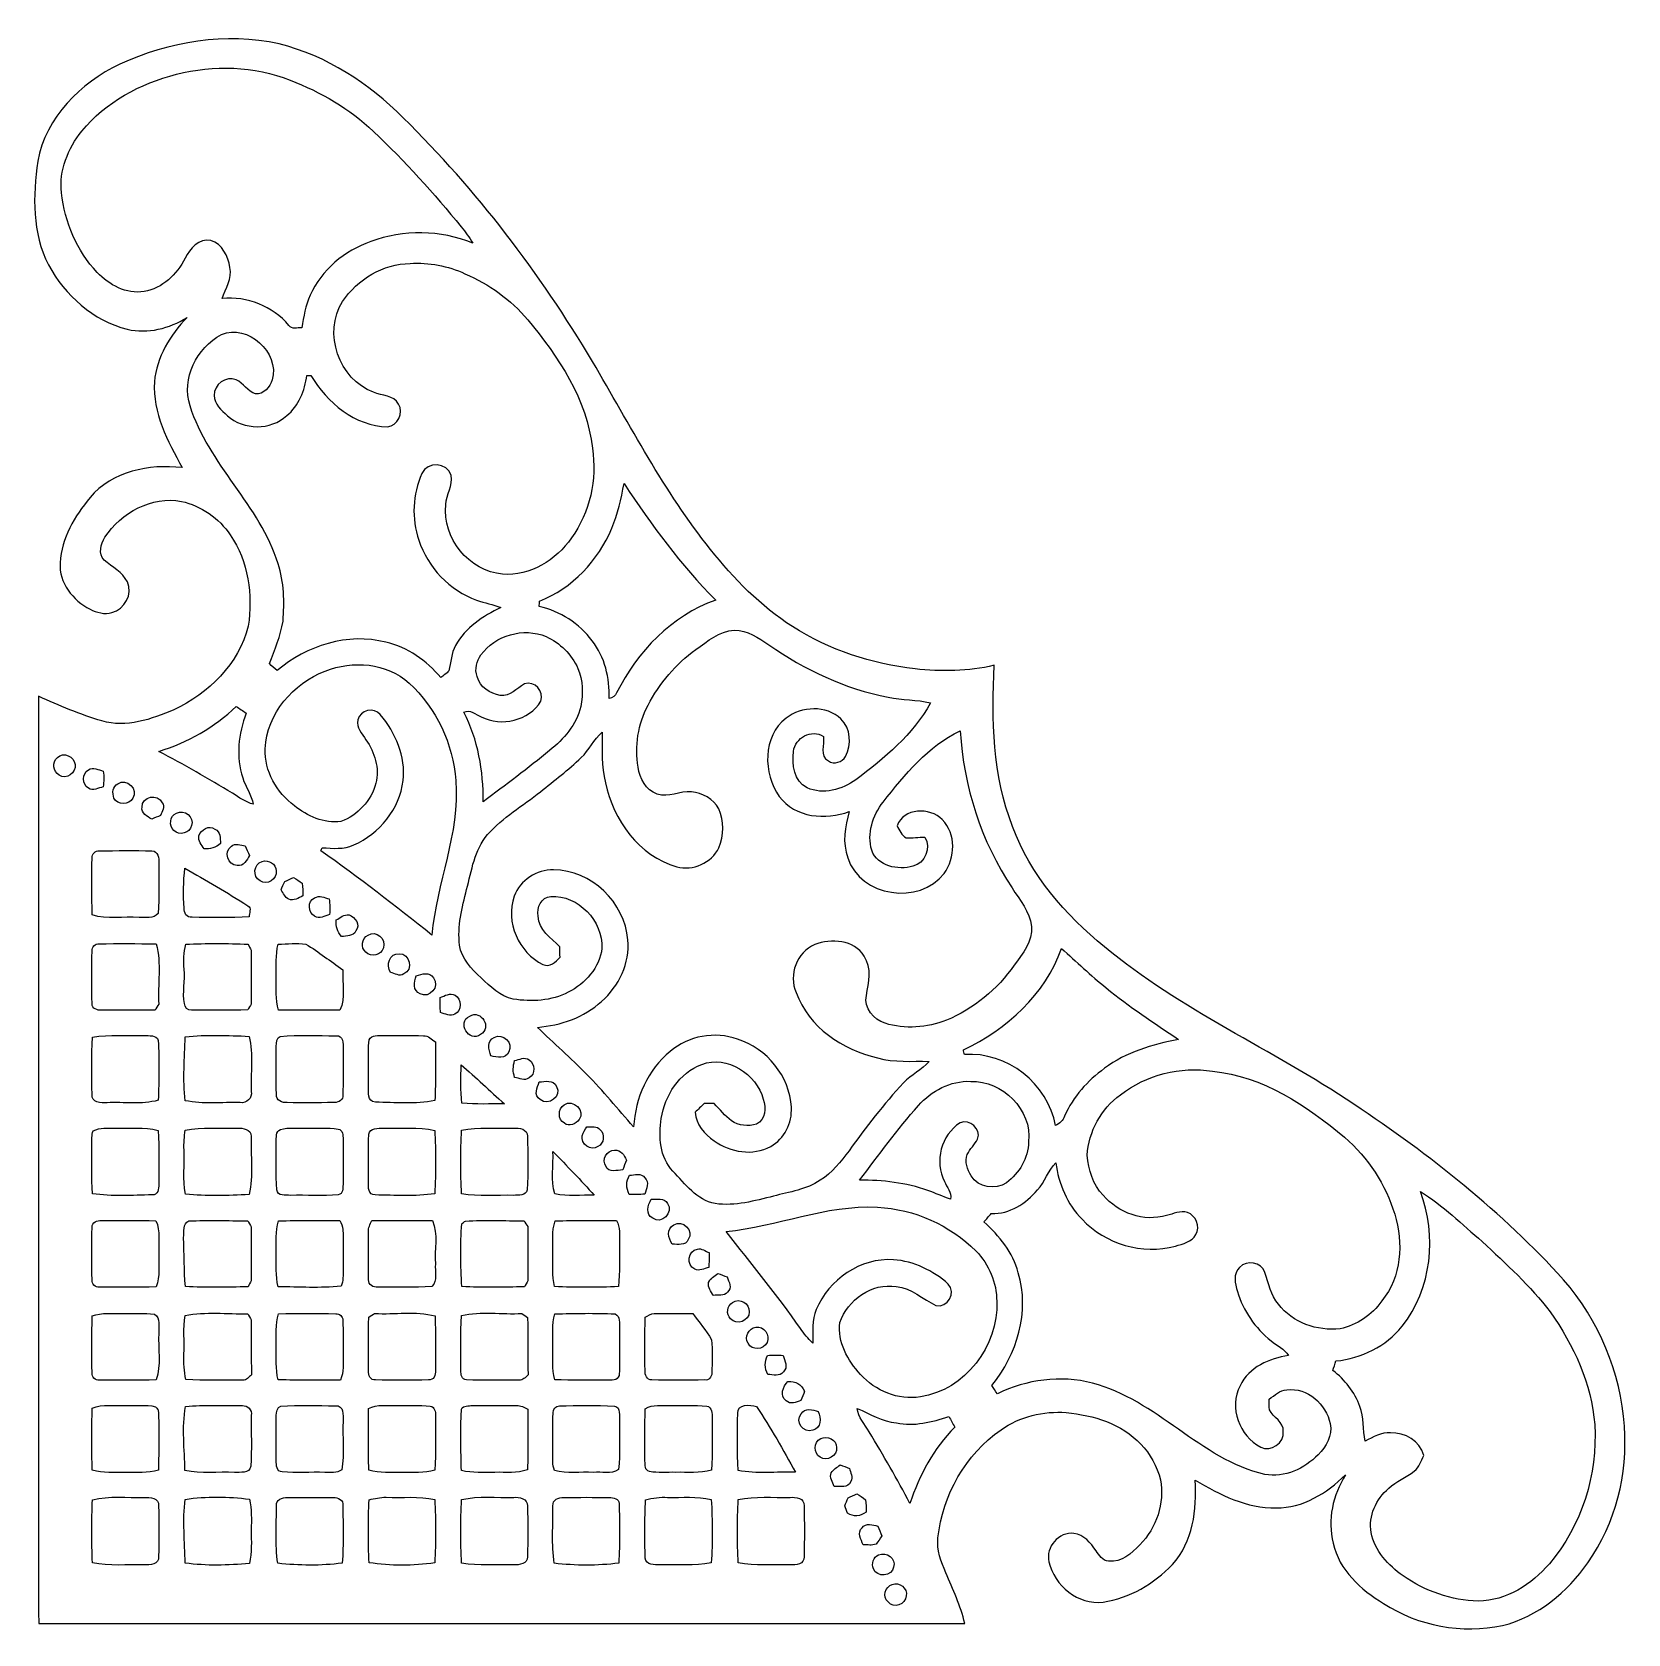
# Model space of a CAD drawing. Header units: centimetres. Extents: x -10.6 to 10.6, y -10.6 to 10.6.
import ezdxf

# ---------------------------------------------------------------- set-up
doc = ezdxf.new("R2010")
doc.units = ezdxf.units.CM
doc.header["$MEASUREMENT"] = 0
doc.layers.add('Camada 1', color=7, linetype='Continuous')

msp = doc.modelspace()

# ---------------------------------------------------------------- linework, layer by layer
at = {"layer": 'Camada 1', "color": 156}
for points, knots in [([(-9.42516, 10.21538), (-8.77252, 10.51947), (-8.0197, 10.64401), (-7.31097, 10.48631), (-7.31097, 10.48631), (-6.68019, 10.33039), (-6.11857, 9.96209), (-5.66278, 9.50595), (-5.66278, 9.50595), (-4.68558, 8.54639), (-3.85375, 7.44431), (-3.14995, 6.27133), (-3.14995, 6.27133), (-2.65394, 5.4243), (-2.19886, 4.54695), (-1.58537, 3.77577), (-1.58537, 3.77577), (-1.27316, 3.38525), (-0.91827, 3.02119), (-0.4953, 2.75025), (-0.4953, 2.75025), (-0.0074, 2.43769), (0.55738, 2.2546), (1.13135, 2.18897), (1.13135, 2.18897), (1.48096, 2.15229), (1.83868, 2.15299), (2.18193, 2.2366), (2.18193, 2.2366), (2.14665, 1.51694), (2.16217, 0.77505), (2.42639, 0.09455), (2.42639, 0.09455), (2.661, -0.54715), (3.12525, -1.07597), (3.64771, -1.50354), (3.64771, -1.50354), (4.65807, -2.34102), (5.87409, -2.8649), (6.95819, -3.59197), (6.95819, -3.59197), (7.96642, -4.26366), (8.9242, -5.02425), (9.7416, -5.92137), (9.7416, -5.92137), (10.21009, -6.46007), (10.50149, -7.15398), (10.54734, -7.86729), (10.54734, -7.86729), (10.59532, -8.50194), (10.43305, -9.15634), (10.06403, -9.67846), (10.06403, -9.67846), (9.79204, -10.06827), (9.39977, -10.39671), (8.93092, -10.51207), (8.93092, -10.51207), (8.39294, -10.6246), (7.8119, -10.52159), (7.35153, -10.21927), (7.35153, -10.21927), (7.05026, -10.03757), (6.75745, -9.7783), (6.68372, -9.41846), (6.68372, -9.41846), (6.60259, -9.10943), (6.67843, -8.78099), (6.84423, -8.51322), (6.84423, -8.51322), (6.5994, -8.75417), (6.27979, -8.95456), (5.92525, -8.94997), (5.92525, -8.94997), (5.53578, -8.96267), (5.17947, -8.77322), (4.8514, -8.58485), (4.8514, -8.58485), (4.87291, -8.97395), (4.82282, -9.40223), (4.54942, -9.70209), (4.54942, -9.70209), (4.30354, -9.95644), (3.98073, -10.15152), (3.62691, -10.20163), (3.62691, -10.20163), (3.296, -10.24502), (2.98202, -9.98114), (2.909, -9.66786), (2.909, -9.66786), (2.85996, -9.47208), (3.04095, -9.26465), (3.24061, -9.28899), (3.24061, -9.28899), (3.37255, -9.30733), (3.46321, -9.41634), (3.53377, -9.51971), (3.53377, -9.51971), (3.57786, -9.57545), (3.61843, -9.6587), (3.70134, -9.65658), (3.70134, -9.65658), (3.87314, -9.68304), (4.00543, -9.55075), (4.11621, -9.44033), (4.11621, -9.44033), (4.33528, -9.21773), (4.44994, -8.88683), (4.38784, -8.57778), (4.38784, -8.57778), (4.3053, -8.21725), (4.01355, -7.93184), (3.67276, -7.8052), (3.67276, -7.8052), (3.50307, -7.73289), (3.31964, -7.70854), (3.13901, -7.68385), (3.13901, -7.68385), (2.83527, -7.66339), (2.52236, -7.73606), (2.27329, -7.91491), (2.27329, -7.91491), (1.80128, -8.23948), (1.49789, -8.78099), (1.43544, -9.34685), (1.43544, -9.34685), (1.4171, -9.50948), (1.47954, -9.66576), (1.54023, -9.81321), (1.54023, -9.81321), (1.63054, -10.03406), (1.73918, -10.25031), (1.79069, -10.4849), (1.79069, -10.4849), (-2.30716, -10.48666), (-6.40467, -10.48456), (-10.50219, -10.48597), (-10.50219, -10.48597), (-10.50924, -8.86037), (-10.50148, -7.23477), (-10.50607, -5.60916), (-10.50607, -5.60916), (-10.50466, -4.29224), (-10.50325, -2.97497), (-10.50678, -1.65805), (-10.50678, -1.65805), (-10.50254, -0.74083), (-10.50643, 0.17638), (-10.50466, 1.09361), (-10.50466, 1.09361), (-10.50431, 1.33738), (-10.50678, 1.58114), (-10.50254, 1.82457), (-10.50254, 1.82457), (-10.22914, 1.7011), (-9.95221, 1.58221), (-9.66399, 1.49718), (-9.66399, 1.49718), (-9.34014, 1.39841), (-9.00535, 1.52293), (-8.70655, 1.64535), (-8.70655, 1.64535), (-8.25111, 1.86195), (-7.84153, 2.25283), (-7.72054, 2.7559), (-7.72054, 2.7559), (-7.65703, 3.169), (-7.71913, 3.61597), (-7.95831, 3.96628), (-7.95831, 3.96628), (-8.10824, 4.19028), (-8.3446, 4.35468), (-8.60777, 4.41289), (-8.60777, 4.41289), (-9.00253, 4.48486), (-9.40964, 4.26578), (-9.62201, 3.93629), (-9.62201, 3.93629), (-9.6781, 3.84915), (-9.71409, 3.71722), (-9.63295, 3.63395), (-9.63295, 3.63395), (-9.52817, 3.53976), (-9.38812, 3.47591), (-9.32497, 3.34222), (-9.32497, 3.34222), (-9.24525, 3.18169), (-9.36483, 2.98097), (-9.52958, 2.93863), (-9.52958, 2.93863), (-9.6273, 2.90335), (-9.73102, 2.93933), (-9.82062, 2.98062), (-9.82062, 2.98062), (-10.04711, 3.09667), (-10.23761, 3.33199), (-10.2168, 3.59833), (-10.2168, 3.59833), (-10.20091, 3.92324), (-10.02558, 4.21852), (-9.82097, 4.46229), (-9.82097, 4.46229), (-9.52817, 4.81153), (-9.03358, 4.91243), (-8.59895, 4.86021), (-8.59895, 4.86021), (-8.78663, 5.21263), (-8.99159, 5.58729), (-8.96513, 6.00004), (-8.96513, 6.00004), (-8.93903, 6.32953), (-8.75558, 6.61916), (-8.53333, 6.85411), (-8.53333, 6.85411), (-8.769, 6.70806), (-9.05087, 6.63397), (-9.32568, 6.69783), (-9.32568, 6.69783), (-9.779, 6.80931), (-10.15294, 7.14869), (-10.37272, 7.55261), (-10.37272, 7.55261), (-10.59038, 7.97418), (-10.5798, 8.4709), (-10.51418, 8.9288), (-10.51418, 8.9288), (-10.4087, 9.51406), (-9.94727, 9.9695), (-9.42516, 10.21538)], [0, 0, 0, 0, 0.01724138, 0.01724138, 0.01724138, 0.01724138, 0.03448276, 0.03448276, 0.03448276, 0.03448276, 0.05172414, 0.05172414, 0.05172414, 0.05172414, 0.06896552, 0.06896552, 0.06896552, 0.06896552, 0.0862069, 0.0862069, 0.0862069, 0.0862069, 0.10344828, 0.10344828, 0.10344828, 0.10344828, 0.12068966, 0.12068966, 0.12068966, 0.12068966, 0.13793103, 0.13793103, 0.13793103, 0.13793103, 0.15517241, 0.15517241, 0.15517241, 0.15517241, 0.17241379, 0.17241379, 0.17241379, 0.17241379, 0.18965517, 0.18965517, 0.18965517, 0.18965517, 0.20689655, 0.20689655, 0.20689655, 0.20689655, 0.22413793, 0.22413793, 0.22413793, 0.22413793, 0.24137931, 0.24137931, 0.24137931, 0.24137931, 0.25862069, 0.25862069, 0.25862069, 0.25862069, 0.27586207, 0.27586207, 0.27586207, 0.27586207, 0.29310345, 0.29310345, 0.29310345, 0.29310345, 0.31034483, 0.31034483, 0.31034483, 0.31034483, 0.32758621, 0.32758621, 0.32758621, 0.32758621, 0.34482759, 0.34482759, 0.34482759, 0.34482759, 0.36206897, 0.36206897, 0.36206897, 0.36206897, 0.37931034, 0.37931034, 0.37931034, 0.37931034, 0.39655172, 0.39655172, 0.39655172, 0.39655172, 0.4137931, 0.4137931, 0.4137931, 0.4137931, 0.43103448, 0.43103448, 0.43103448, 0.43103448, 0.44827586, 0.44827586, 0.44827586, 0.44827586, 0.46551724, 0.46551724, 0.46551724, 0.46551724, 0.48275862, 0.48275862, 0.48275862, 0.48275862, 0.5, 0.5, 0.5, 0.5, 0.51724138, 0.51724138, 0.51724138, 0.51724138, 0.53448276, 0.53448276, 0.53448276, 0.53448276, 0.55172414, 0.55172414, 0.55172414, 0.55172414, 0.56896552, 0.56896552, 0.56896552, 0.56896552, 0.5862069, 0.5862069, 0.5862069, 0.5862069, 0.60344828, 0.60344828, 0.60344828, 0.60344828, 0.62068966, 0.62068966, 0.62068966, 0.62068966, 0.63793103, 0.63793103, 0.63793103, 0.63793103, 0.65517241, 0.65517241, 0.65517241, 0.65517241, 0.67241379, 0.67241379, 0.67241379, 0.67241379, 0.68965517, 0.68965517, 0.68965517, 0.68965517, 0.70689655, 0.70689655, 0.70689655, 0.70689655, 0.72413793, 0.72413793, 0.72413793, 0.72413793, 0.74137931, 0.74137931, 0.74137931, 0.74137931, 0.75862069, 0.75862069, 0.75862069, 0.75862069, 0.77586207, 0.77586207, 0.77586207, 0.77586207, 0.79310345, 0.79310345, 0.79310345, 0.79310345, 0.81034483, 0.81034483, 0.81034483, 0.81034483, 0.82758621, 0.82758621, 0.82758621, 0.82758621, 0.84482759, 0.84482759, 0.84482759, 0.84482759, 0.86206897, 0.86206897, 0.86206897, 0.86206897, 0.87931034, 0.87931034, 0.87931034, 0.87931034, 0.89655172, 0.89655172, 0.89655172, 0.89655172, 0.9137931, 0.9137931, 0.9137931, 0.9137931, 0.93103448, 0.93103448, 0.93103448, 0.93103448, 0.94827586, 0.94827586, 0.94827586, 0.94827586, 0.96551724, 0.96551724, 0.96551724, 0.96551724, 1, 1, 1, 1]), ([(-8.67375, 10.08415), (-8.67375, 10.08415), (-8.67375, 10.08415), (-8.67375, 10.08415), (-8.67375, 10.08415), (-9.15211, 9.96032), (-9.61284, 9.71373), (-9.93034, 9.32814), (-9.93034, 9.32814), (-10.11272, 9.0999), (-10.23231, 8.80533), (-10.20021, 8.5097), (-10.20021, 8.5097), (-10.15435, 8.12094), (-9.99877, 7.73747), (-9.72572, 7.45277), (-9.72572, 7.45277), (-9.56733, 7.28698), (-9.34014, 7.15926), (-9.10413, 7.19842), (-9.10413, 7.19842), (-8.86036, 7.24005), (-8.66739, 7.42562), (-8.55874, 7.6401), (-8.55874, 7.6401), (-8.49488, 7.76817), (-8.37564, 7.90786), (-8.21583, 7.87752), (-8.21583, 7.87752), (-8.06132, 7.83132), (-7.99182, 7.66409), (-7.9629, 7.51874), (-7.9629, 7.51874), (-7.93326, 7.37129), (-8.0204, 7.23969), (-8.06802, 7.10706), (-8.06802, 7.10706), (-7.73535, 7.13846), (-7.39739, 7.00439), (-7.18043, 6.7497), (-7.18043, 6.7497), (-7.14304, 6.68796), (-7.06825, 6.72041), (-7.0104, 6.71829), (-7.0104, 6.71829), (-6.98429, 6.86435), (-6.96136, 7.01357), (-6.89821, 7.14903), (-6.89821, 7.14903), (-6.74828, 7.48805), (-6.4396, 7.73994), (-6.09389, 7.862), (-6.09389, 7.862), (-5.65996, 8.02463), (-5.1689, 8.01581), (-4.73957, 7.84153), (-4.73957, 7.84153), (-4.7872, 7.91562), (-4.83622, 7.98865), (-4.89196, 8.05673), (-4.89196, 8.05673), (-5.25533, 8.50123), (-5.63808, 8.93091), (-6.05825, 9.32285), (-6.05825, 9.32285), (-6.37222, 9.62695), (-6.75886, 9.84744), (-7.16492, 10.00478), (-7.16492, 10.00478), (-7.64222, 10.19457), (-8.17845, 10.21009), (-8.67375, 10.08415)], [0, 0, 0, 0, 0.05263158, 0.05263158, 0.05263158, 0.05263158, 0.10526316, 0.10526316, 0.10526316, 0.10526316, 0.15789474, 0.15789474, 0.15789474, 0.15789474, 0.21052632, 0.21052632, 0.21052632, 0.21052632, 0.26315789, 0.26315789, 0.26315789, 0.26315789, 0.31578947, 0.31578947, 0.31578947, 0.31578947, 0.36842105, 0.36842105, 0.36842105, 0.36842105, 0.42105263, 0.42105263, 0.42105263, 0.42105263, 0.47368421, 0.47368421, 0.47368421, 0.47368421, 0.52631579, 0.52631579, 0.52631579, 0.52631579, 0.57894737, 0.57894737, 0.57894737, 0.57894737, 0.63157895, 0.63157895, 0.63157895, 0.63157895, 0.68421053, 0.68421053, 0.68421053, 0.68421053, 0.73684211, 0.73684211, 0.73684211, 0.73684211, 0.78947368, 0.78947368, 0.78947368, 0.78947368, 0.84210526, 0.84210526, 0.84210526, 0.84210526, 0.89473684, 0.89473684, 0.89473684, 0.89473684, 1, 1, 1, 1]), ([(-6.46818, 7.0672), (-6.46818, 7.0672), (-6.46818, 7.0672), (-6.46818, 7.0672), (-6.46818, 7.0672), (-6.73064, 6.6502), (-6.51827, 6.03143), (-6.05579, 5.8621), (-6.05579, 5.8621), (-5.94606, 5.81166), (-5.7866, 5.82577), (-5.72557, 5.70194), (-5.72557, 5.70194), (-5.65396, 5.5894), (-5.7358, 5.41231), (-5.87162, 5.40456), (-5.87162, 5.40456), (-6.30555, 5.40878), (-6.67244, 5.72698), (-6.88728, 6.08295), (-6.88728, 6.08295), (-6.90104, 6.08329), (-6.92855, 6.084), (-6.94231, 6.08434), (-6.94231, 6.08434), (-6.97089, 5.88362), (-7.04744, 5.68218), (-7.20865, 5.55096), (-7.20865, 5.55096), (-7.42244, 5.35305), (-7.78191, 5.35727), (-7.99711, 5.55059), (-7.99711, 5.55059), (-8.07578, 5.62222), (-8.17315, 5.70442), (-8.17174, 5.82048), (-8.17174, 5.82048), (-8.1788, 5.96159), (-8.0144, 6.08329), (-7.88246, 6.0258), (-7.88246, 6.0258), (-7.78333, 5.98346), (-7.729, 5.8734), (-7.62458, 5.83988), (-7.62458, 5.83988), (-7.51275, 5.82894), (-7.43408, 5.93231), (-7.40127, 6.02684), (-7.40127, 6.02684), (-7.30108, 6.3881), (-7.72795, 6.77862), (-8.07578, 6.62657), (-8.07578, 6.62657), (-8.40281, 6.45337), (-8.61341, 6.04343), (-8.491, 5.68006), (-8.491, 5.68006), (-8.24865, 4.90466), (-7.56355, 4.36245), (-7.32472, 3.58493), (-7.32472, 3.58493), (-7.24217, 3.33903), (-7.23864, 3.07728), (-7.25874, 2.82117), (-7.25874, 2.82117), (-7.29333, 2.62643), (-7.36599, 2.44298), (-7.43691, 2.25918), (-7.43691, 2.25918), (-7.40833, 2.22425), (-7.37164, 2.19638), (-7.33777, 2.16605), (-7.33777, 2.16605), (-6.94619, 2.49695), (-6.39762, 2.67404), (-5.89244, 2.54212), (-5.89244, 2.54212), (-5.60387, 2.47614), (-5.35164, 2.29904), (-5.16466, 2.07256), (-5.16466, 2.07256), (-5.12797, 2.10185), (-5.0874, 2.1276), (-5.0567, 2.16358), (-5.0567, 2.16358), (-5.02673, 2.27541), (-5.02954, 2.39713), (-4.9671, 2.49836), (-4.9671, 2.49836), (-4.83941, 2.73719), (-4.60375, 2.88783), (-4.36667, 3.00284), (-4.36667, 3.00284), (-4.4697, 3.0487), (-4.58294, 3.06139), (-4.68806, 3.1002), (-4.68806, 3.1002), (-5.04859, 3.23037), (-5.33752, 3.53518), (-5.45641, 3.89854), (-5.45641, 3.89854), (-5.55271, 4.18394), (-5.54073, 4.50708), (-5.41619, 4.78155), (-5.41619, 4.78155), (-5.34846, 4.94805), (-5.07576, 4.92936), (-5.02708, 4.75826), (-5.02708, 4.75826), (-5.00097, 4.62421), (-5.09023, 4.50356), (-5.09658, 4.37127), (-5.09658, 4.37127), (-5.1495, 3.92535), (-4.78895, 3.48721), (-4.3434, 3.44594), (-4.3434, 3.44594), (-3.98003, 3.41911), (-3.63007, 3.63078), (-3.4311, 3.92747), (-3.4311, 3.92747), (-3.18206, 4.26614), (-3.08856, 4.70393), (-3.15241, 5.11739), (-3.15241, 5.11739), (-3.22121, 5.77037), (-3.60503, 6.32882), (-4.00897, 6.82412), (-4.00897, 6.82412), (-4.23298, 7.09117), (-4.52578, 7.2965), (-4.84363, 7.43584), (-4.84363, 7.43584), (-5.07118, 7.53816), (-5.322, 7.58789), (-5.57142, 7.57096), (-5.57142, 7.57096), (-5.93124, 7.57061), (-6.26921, 7.35965), (-6.46818, 7.0672)], [0, 0, 0, 0, 0.02777778, 0.02777778, 0.02777778, 0.02777778, 0.05555556, 0.05555556, 0.05555556, 0.05555556, 0.08333333, 0.08333333, 0.08333333, 0.08333333, 0.11111111, 0.11111111, 0.11111111, 0.11111111, 0.13888889, 0.13888889, 0.13888889, 0.13888889, 0.16666667, 0.16666667, 0.16666667, 0.16666667, 0.19444444, 0.19444444, 0.19444444, 0.19444444, 0.22222222, 0.22222222, 0.22222222, 0.22222222, 0.25, 0.25, 0.25, 0.25, 0.27777778, 0.27777778, 0.27777778, 0.27777778, 0.30555556, 0.30555556, 0.30555556, 0.30555556, 0.33333333, 0.33333333, 0.33333333, 0.33333333, 0.36111111, 0.36111111, 0.36111111, 0.36111111, 0.38888889, 0.38888889, 0.38888889, 0.38888889, 0.41666667, 0.41666667, 0.41666667, 0.41666667, 0.44444444, 0.44444444, 0.44444444, 0.44444444, 0.47222222, 0.47222222, 0.47222222, 0.47222222, 0.5, 0.5, 0.5, 0.5, 0.52777778, 0.52777778, 0.52777778, 0.52777778, 0.55555556, 0.55555556, 0.55555556, 0.55555556, 0.58333333, 0.58333333, 0.58333333, 0.58333333, 0.61111111, 0.61111111, 0.61111111, 0.61111111, 0.63888889, 0.63888889, 0.63888889, 0.63888889, 0.66666667, 0.66666667, 0.66666667, 0.66666667, 0.69444444, 0.69444444, 0.69444444, 0.69444444, 0.72222222, 0.72222222, 0.72222222, 0.72222222, 0.75, 0.75, 0.75, 0.75, 0.77777778, 0.77777778, 0.77777778, 0.77777778, 0.80555556, 0.80555556, 0.80555556, 0.80555556, 0.83333333, 0.83333333, 0.83333333, 0.83333333, 0.86111111, 0.86111111, 0.86111111, 0.86111111, 0.88888889, 0.88888889, 0.88888889, 0.88888889, 0.91666667, 0.91666667, 0.91666667, 0.91666667, 0.94444444, 0.94444444, 0.94444444, 0.94444444, 1, 1, 1, 1]), ([(-2.72979, 4.64784), (-2.72979, 4.64784), (-2.72979, 4.64784), (-2.72979, 4.64784), (-2.72979, 4.64784), (-2.77424, 4.44746), (-2.81128, 4.24356), (-2.89489, 4.05482), (-2.89489, 4.05482), (-3.07374, 3.62479), (-3.41595, 3.25966), (-3.85304, 3.08821), (-3.85304, 3.08821), (-3.85444, 3.07057), (-3.85726, 3.0353), (-3.85867, 3.01766), (-3.85867, 3.01766), (-3.57998, 2.95275), (-3.32527, 2.79223), (-3.15524, 2.56117), (-3.15524, 2.56117), (-2.98484, 2.34526), (-2.92028, 2.06621), (-2.92981, 1.79492), (-2.92981, 1.79492), (-2.88254, 1.80374), (-2.84902, 1.82915), (-2.82963, 1.87184), (-2.82963, 1.87184), (-2.55588, 2.41757), (-2.10007, 2.89665), (-1.51448, 3.10127), (-1.51448, 3.10127), (-1.97908, 3.56693), (-2.36926, 4.09928), (-2.72979, 4.64784)], [0, 0, 0, 0, 0.1, 0.1, 0.1, 0.1, 0.2, 0.2, 0.2, 0.2, 0.3, 0.3, 0.3, 0.3, 0.4, 0.4, 0.4, 0.4, 0.5, 0.5, 0.5, 0.5, 0.6, 0.6, 0.6, 0.6, 0.7, 0.7, 0.7, 0.7, 0.8, 0.8, 0.8, 0.8, 1, 1, 1, 1]), ([(-1.77729, 2.44581), (-1.77729, 2.44581), (-1.77729, 2.44581), (-1.77729, 2.44581), (-1.77729, 2.44581), (-2.0454, 2.25531), (-2.26165, 1.99636), (-2.41335, 1.70532), (-2.41335, 1.70532), (-2.54635, 1.45591), (-2.59221, 1.16134), (-2.54565, 0.88299), (-2.54565, 0.88299), (-2.5213, 0.73589), (-2.44264, 0.57679), (-2.292, 0.52563), (-2.292, 0.52563), (-2.14066, 0.47271), (-1.99073, 0.57291), (-1.83727, 0.55633), (-1.83727, 0.55633), (-1.69121, 0.54222), (-1.54199, 0.46389), (-1.47389, 0.32948), (-1.47389, 0.32948), (-1.40158, 0.16827), (-1.40582, -0.02329), (-1.47319, -0.18591), (-1.47319, -0.18591), (-1.5688, -0.38734), (-1.8168, -0.49812), (-2.03164, -0.43814), (-2.03164, -0.43814), (-2.53505, -0.29669), (-2.87197, 0.18274), (-2.97814, 0.67627), (-2.97814, 0.67627), (-3.03883, 0.895), (-3.01449, 1.12323), (-3.02224, 1.34691), (-3.02224, 1.34691), (-3.13725, 1.25377), (-3.19369, 1.1109), (-3.30129, 1.00999), (-3.30129, 1.00999), (-3.46957, 0.84666), (-3.65831, 0.70626), (-3.83998, 0.55845), (-3.83998, 0.55845), (-4.07492, 0.37007), (-4.34304, 0.21802), (-4.54201, -0.01164), (-4.54201, -0.01164), (-4.71874, -0.21519), (-4.75333, -0.49072), (-4.82211, -0.74153), (-4.82211, -0.74153), (-4.88173, -0.98212), (-4.94665, -1.23048), (-4.91489, -1.48025), (-4.91489, -1.48025), (-4.8895, -1.65981), (-4.75755, -1.79492), (-4.6302, -1.9124), (-4.6302, -1.9124), (-4.50356, -2.02671), (-4.37868, -2.16288), (-4.20299, -2.19604), (-4.20299, -2.19604), (-3.95817, -2.23448), (-3.69639, -2.22037), (-3.47274, -2.10467), (-3.47274, -2.10467), (-3.24767, -1.99002), (-3.05223, -1.77765), (-3.02612, -1.51799), (-3.02612, -1.51799), (-3.01271, -1.15887), (-3.33833, -0.80963), (-3.70382, -0.83431), (-3.70382, -0.83431), (-3.83399, -0.84101), (-3.89431, -0.98036), (-3.87139, -1.09502), (-3.87139, -1.09502), (-3.86785, -1.27916), (-3.69922, -1.3843), (-3.58281, -1.50142), (-3.58281, -1.50142), (-3.58245, -1.53599), (-3.5821, -1.60548), (-3.58174, -1.64041), (-3.58174, -1.64041), (-3.64137, -1.70039), (-3.71544, -1.77765), (-3.80858, -1.73672), (-3.80858, -1.73672), (-4.12784, -1.57868), (-4.31129, -1.17016), (-4.18818, -0.83007), (-4.18818, -0.83007), (-4.11339, -0.61665), (-3.89183, -0.47271), (-3.66747, -0.47907), (-3.66747, -0.47907), (-3.16688, -0.48153), (-2.71992, -0.91157), (-2.6804, -1.40757), (-2.6804, -1.40757), (-2.65077, -1.71767), (-2.79964, -2.02423), (-3.03035, -2.22603), (-3.03035, -2.22603), (-3.26143, -2.44086), (-3.57328, -2.54353), (-3.88267, -2.57104), (-3.88267, -2.57104), (-3.66501, -2.77883), (-3.43923, -2.9785), (-3.22896, -3.19405), (-3.22896, -3.19405), (-3.00672, -3.41383), (-2.81481, -3.66077), (-2.60561, -3.8922), (-2.60561, -3.8922), (-2.58056, -3.51296), (-2.41969, -3.13195), (-2.11949, -2.8896), (-2.11949, -2.8896), (-1.87713, -2.68323), (-1.52505, -2.61937), (-1.22555, -2.72696), (-1.22555, -2.72696), (-0.83572, -2.85009), (-0.53199, -3.22121), (-0.51082, -3.63255), (-0.51082, -3.63255), (-0.49635, -3.83786), (-0.60077, -4.052), (-0.78458, -4.15113), (-0.78458, -4.15113), (-1.02022, -4.28166), (-1.32362, -4.23121), (-1.53634, -4.07775), (-1.53634, -4.07775), (-1.65946, -3.98568), (-1.78223, -3.86186), (-1.78647, -3.69817), (-1.78647, -3.69817), (-1.748, -3.65936), (-1.70956, -3.62126), (-1.67004, -3.58386), (-1.67004, -3.58386), (-1.63688, -3.58352), (-1.5702, -3.58245), (-1.53704, -3.5821), (-1.53704, -3.5821), (-1.45837, -3.65619), (-1.39488, -3.74755), (-1.30527, -3.81034), (-1.30527, -3.81034), (-1.21072, -3.87879), (-1.08267, -3.88725), (-0.97296, -3.85655), (-0.97296, -3.85655), (-0.84842, -3.79835), (-0.84666, -3.63819), (-0.88406, -3.52495), (-0.88406, -3.52495), (-0.9726, -3.19017), (-1.36348, -2.93616), (-1.70074, -3.06246), (-1.70074, -3.06246), (-1.99848, -3.17429), (-2.19004, -3.4738), (-2.23767, -3.7793), (-2.23767, -3.7793), (-2.27471, -4.01884), (-2.25953, -4.29612), (-2.08173, -4.47993), (-2.08173, -4.47993), (-1.91947, -4.64855), (-1.76776, -4.86867), (-1.52082, -4.91101), (-1.52082, -4.91101), (-1.25871, -4.947), (-0.99835, -4.87469), (-0.74612, -4.81259), (-0.74612, -4.81259), (-0.53586, -4.75473), (-0.31114, -4.72475), (-0.12629, -4.60162), (-0.12629, -4.60162), (0.02998, -4.50215), (0.14464, -4.35397), (0.25471, -4.20863), (0.25471, -4.20863), (0.48294, -3.89748), (0.71472, -3.58705), (0.98036, -3.30729), (0.98036, -3.30729), (1.07984, -3.19617), (1.22624, -3.14042), (1.31797, -3.0226), (1.31797, -3.0226), (1.09007, -3.01625), (0.85724, -3.03988), (0.63465, -2.97673), (0.63465, -2.97673), (0.16898, -2.87267), (-0.27905, -2.56962), (-0.44696, -2.10819), (-0.44696, -2.10819), (-0.55033, -1.87466), (-0.43885, -1.56951), (-0.20002, -1.47179), (-0.20002, -1.47179), (0.01798, -1.38994), (0.32385, -1.40545), (0.45578, -1.62524), (0.45578, -1.62524), (0.56268, -1.78082), (0.51822, -1.9766), (0.48541, -2.14841), (0.48541, -2.14841), (0.44979, -2.31527), (0.58242, -2.46698), (0.73377, -2.51566), (0.73377, -2.51566), (0.9973, -2.60278), (1.2901, -2.57245), (1.54727, -2.47721), (1.54727, -2.47721), (1.90994, -2.32587), (2.22284, -2.06516), (2.44934, -1.74483), (2.44934, -1.74483), (2.55869, -1.59315), (2.69275, -1.42945), (2.67616, -1.23013), (2.67616, -1.23013), (2.6564, -1.03399), (2.51953, -0.88053), (2.41899, -0.72002), (2.41899, -0.72002), (2.00766, -0.10337), (1.77694, 0.62618), (1.73177, 1.36455), (1.73177, 1.36455), (1.30281, 1.16204), (0.99413, 0.78634), (0.70908, 0.4198), (0.70908, 0.4198), (0.56761, 0.24377), (0.49213, 0.00141), (0.55667, -0.22014), (0.55667, -0.22014), (0.63146, -0.43497), (0.90664, -0.48541), (1.10243, -0.43285), (1.10243, -0.43285), (1.26293, -0.39299), (1.34972, -0.18732), (1.26152, -0.04655), (1.26152, -0.04655), (1.17897, -0.04092), (1.09714, -0.05927), (1.01494, -0.05432), (1.01494, -0.05432), (0.95074, -0.02258), (0.92569, 0.04762), (0.89288, 0.10583), (0.89288, 0.10583), (0.9772, 0.34712), (1.33173, 0.35348), (1.49189, 0.18696), (1.49189, 0.18696), (1.67922, -0.00246), (1.66933, -0.31962), (1.51589, -0.5267), (1.51589, -0.5267), (1.19873, -0.95744), (0.39899, -0.83467), (0.23883, -0.31925), (0.23883, -0.31925), (0.16581, -0.1203), (0.19861, 0.09735), (0.25822, 0.29527), (0.25822, 0.29527), (-0.05362, 0.17709), (-0.46073, 0.21025), (-0.67168, 0.49494), (-0.67168, 0.49494), (-0.8883, 0.79833), (-0.89322, 1.29329), (-0.58103, 1.53528), (-0.58103, 1.53528), (-0.37711, 1.69157), (-0.04444, 1.70956), (0.14676, 1.524), (0.14676, 1.524), (0.28081, 1.397), (0.28787, 1.18426), (0.20954, 1.02588), (0.20954, 1.02588), (0.1644, 0.95355), (0.05537, 0.90981), (-0.01763, 0.96801), (-0.01763, 0.96801), (-0.14393, 1.02975), (-0.06914, 1.18392), (-0.08502, 1.29187), (-0.08502, 1.29187), (-0.23741, 1.39452), (-0.46637, 1.27316), (-0.48083, 1.09326), (-0.48083, 1.09326), (-0.50375, 0.91934), (-0.47766, 0.69639), (-0.30198, 0.60924), (-0.30198, 0.60924), (-0.0896, 0.51223), (0.16369, 0.58737), (0.34607, 0.71578), (0.34607, 0.71578), (0.72319, 1.00471), (1.10525, 1.31514), (1.33738, 1.73848), (1.33738, 1.73848), (1.15217, 1.78223), (0.96026, 1.77411), (0.7747, 1.81397), (0.7747, 1.81397), (0.20143, 1.91805), (-0.33126, 2.18015), (-0.80892, 2.50684), (-0.80892, 2.50684), (-0.94755, 2.59927), (-1.09536, 2.70474), (-1.26929, 2.70191), (-1.26929, 2.70191), (-1.4679, 2.69346), (-1.62312, 2.55517), (-1.77729, 2.44581)], [0, 0, 0, 0, 0.01149425, 0.01149425, 0.01149425, 0.01149425, 0.02298851, 0.02298851, 0.02298851, 0.02298851, 0.03448276, 0.03448276, 0.03448276, 0.03448276, 0.04597701, 0.04597701, 0.04597701, 0.04597701, 0.05747126, 0.05747126, 0.05747126, 0.05747126, 0.06896552, 0.06896552, 0.06896552, 0.06896552, 0.08045977, 0.08045977, 0.08045977, 0.08045977, 0.09195402, 0.09195402, 0.09195402, 0.09195402, 0.10344828, 0.10344828, 0.10344828, 0.10344828, 0.11494253, 0.11494253, 0.11494253, 0.11494253, 0.12643678, 0.12643678, 0.12643678, 0.12643678, 0.13793103, 0.13793103, 0.13793103, 0.13793103, 0.14942529, 0.14942529, 0.14942529, 0.14942529, 0.16091954, 0.16091954, 0.16091954, 0.16091954, 0.17241379, 0.17241379, 0.17241379, 0.17241379, 0.18390805, 0.18390805, 0.18390805, 0.18390805, 0.1954023, 0.1954023, 0.1954023, 0.1954023, 0.20689655, 0.20689655, 0.20689655, 0.20689655, 0.2183908, 0.2183908, 0.2183908, 0.2183908, 0.22988506, 0.22988506, 0.22988506, 0.22988506, 0.24137931, 0.24137931, 0.24137931, 0.24137931, 0.25287356, 0.25287356, 0.25287356, 0.25287356, 0.26436782, 0.26436782, 0.26436782, 0.26436782, 0.27586207, 0.27586207, 0.27586207, 0.27586207, 0.28735632, 0.28735632, 0.28735632, 0.28735632, 0.29885057, 0.29885057, 0.29885057, 0.29885057, 0.31034483, 0.31034483, 0.31034483, 0.31034483, 0.32183908, 0.32183908, 0.32183908, 0.32183908, 0.33333333, 0.33333333, 0.33333333, 0.33333333, 0.34482759, 0.34482759, 0.34482759, 0.34482759, 0.35632184, 0.35632184, 0.35632184, 0.35632184, 0.36781609, 0.36781609, 0.36781609, 0.36781609, 0.37931034, 0.37931034, 0.37931034, 0.37931034, 0.3908046, 0.3908046, 0.3908046, 0.3908046, 0.40229885, 0.40229885, 0.40229885, 0.40229885, 0.4137931, 0.4137931, 0.4137931, 0.4137931, 0.42528736, 0.42528736, 0.42528736, 0.42528736, 0.43678161, 0.43678161, 0.43678161, 0.43678161, 0.44827586, 0.44827586, 0.44827586, 0.44827586, 0.45977011, 0.45977011, 0.45977011, 0.45977011, 0.47126437, 0.47126437, 0.47126437, 0.47126437, 0.48275862, 0.48275862, 0.48275862, 0.48275862, 0.49425287, 0.49425287, 0.49425287, 0.49425287, 0.50574713, 0.50574713, 0.50574713, 0.50574713, 0.51724138, 0.51724138, 0.51724138, 0.51724138, 0.52873563, 0.52873563, 0.52873563, 0.52873563, 0.54022989, 0.54022989, 0.54022989, 0.54022989, 0.55172414, 0.55172414, 0.55172414, 0.55172414, 0.56321839, 0.56321839, 0.56321839, 0.56321839, 0.57471264, 0.57471264, 0.57471264, 0.57471264, 0.5862069, 0.5862069, 0.5862069, 0.5862069, 0.59770115, 0.59770115, 0.59770115, 0.59770115, 0.6091954, 0.6091954, 0.6091954, 0.6091954, 0.62068966, 0.62068966, 0.62068966, 0.62068966, 0.63218391, 0.63218391, 0.63218391, 0.63218391, 0.64367816, 0.64367816, 0.64367816, 0.64367816, 0.65517241, 0.65517241, 0.65517241, 0.65517241, 0.66666667, 0.66666667, 0.66666667, 0.66666667, 0.67816092, 0.67816092, 0.67816092, 0.67816092, 0.68965517, 0.68965517, 0.68965517, 0.68965517, 0.70114943, 0.70114943, 0.70114943, 0.70114943, 0.71264368, 0.71264368, 0.71264368, 0.71264368, 0.72413793, 0.72413793, 0.72413793, 0.72413793, 0.73563218, 0.73563218, 0.73563218, 0.73563218, 0.74712644, 0.74712644, 0.74712644, 0.74712644, 0.75862069, 0.75862069, 0.75862069, 0.75862069, 0.77011494, 0.77011494, 0.77011494, 0.77011494, 0.7816092, 0.7816092, 0.7816092, 0.7816092, 0.79310345, 0.79310345, 0.79310345, 0.79310345, 0.8045977, 0.8045977, 0.8045977, 0.8045977, 0.81609195, 0.81609195, 0.81609195, 0.81609195, 0.82758621, 0.82758621, 0.82758621, 0.82758621, 0.83908046, 0.83908046, 0.83908046, 0.83908046, 0.85057471, 0.85057471, 0.85057471, 0.85057471, 0.86206897, 0.86206897, 0.86206897, 0.86206897, 0.87356322, 0.87356322, 0.87356322, 0.87356322, 0.88505747, 0.88505747, 0.88505747, 0.88505747, 0.89655172, 0.89655172, 0.89655172, 0.89655172, 0.90804598, 0.90804598, 0.90804598, 0.90804598, 0.91954023, 0.91954023, 0.91954023, 0.91954023, 0.93103448, 0.93103448, 0.93103448, 0.93103448, 0.94252874, 0.94252874, 0.94252874, 0.94252874, 0.95402299, 0.95402299, 0.95402299, 0.95402299, 0.96551724, 0.96551724, 0.96551724, 0.96551724, 0.97701149, 0.97701149, 0.97701149, 0.97701149, 1, 1, 1, 1]), ([(-4.63196, 2.37418), (-4.63196, 2.37418), (-4.63196, 2.37418), (-4.63196, 2.37418), (-4.63196, 2.37418), (-4.68877, 2.29164), (-4.71805, 2.18369), (-4.681, 2.08704), (-4.681, 2.08704), (-4.64819, 1.94734), (-4.50885, 1.85773), (-4.37409, 1.8369), (-4.37409, 1.8369), (-4.24249, 1.81363), (-4.15854, 1.93533), (-4.05341, 1.98825), (-4.05341, 1.98825), (-3.92077, 2.03624), (-3.78566, 1.88982), (-3.83575, 1.75965), (-3.83575, 1.75965), (-3.99345, 1.50071), (-4.36174, 1.41464), (-4.62704, 1.55222), (-4.62704, 1.55222), (-4.70146, 1.58221), (-4.77414, 1.65593), (-4.85846, 1.61361), (-4.85846, 1.61361), (-4.67042, 1.24741), (-4.59634, 0.8329), (-4.60162, 0.42367), (-4.60162, 0.42367), (-4.306, 0.6491), (-4.00402, 0.86642), (-3.71968, 1.10666), (-3.71968, 1.10666), (-3.52953, 1.25411), (-3.36408, 1.44921), (-3.30658, 1.68804), (-3.30658, 1.68804), (-3.27554, 1.85561), (-3.27483, 2.03658), (-3.34432, 2.19499), (-3.34432, 2.19499), (-3.42582, 2.38266), (-3.58245, 2.5333), (-3.76695, 2.61866), (-3.76695, 2.61866), (-4.06576, 2.74284), (-4.44324, 2.63735), (-4.63196, 2.37418)], [0, 0, 0, 0, 0.07142857, 0.07142857, 0.07142857, 0.07142857, 0.14285714, 0.14285714, 0.14285714, 0.14285714, 0.21428571, 0.21428571, 0.21428571, 0.21428571, 0.28571429, 0.28571429, 0.28571429, 0.28571429, 0.35714286, 0.35714286, 0.35714286, 0.35714286, 0.42857143, 0.42857143, 0.42857143, 0.42857143, 0.5, 0.5, 0.5, 0.5, 0.57142857, 0.57142857, 0.57142857, 0.57142857, 0.64285714, 0.64285714, 0.64285714, 0.64285714, 0.71428571, 0.71428571, 0.71428571, 0.71428571, 0.78571429, 0.78571429, 0.78571429, 0.78571429, 0.85714286, 0.85714286, 0.85714286, 0.85714286, 1, 1, 1, 1]), ([(-6.69783, 2.15935), (-6.69783, 2.15935), (-6.69783, 2.15935), (-6.69783, 2.15935), (-6.69783, 2.15935), (-7.12399, 1.99813), (-7.4743, 1.5949), (-7.49406, 1.12854), (-7.49406, 1.12854), (-7.51028, 0.82797), (-7.33882, 0.55068), (-7.10847, 0.37041), (-7.10847, 0.37041), (-6.93666, 0.23283), (-6.71405, 0.13194), (-6.49005, 0.16403), (-6.49005, 0.16403), (-6.26604, 0.2427), (-6.08858, 0.44131), (-6.0258, 0.66922), (-6.0258, 0.66922), (-5.9757, 0.87066), (-6.04237, 1.08162), (-6.15738, 1.24812), (-6.15738, 1.24812), (-6.20713, 1.32927), (-6.2932, 1.40723), (-6.26533, 1.5127), (-6.26533, 1.5127), (-6.23534, 1.64112), (-6.05155, 1.68804), (-5.96723, 1.5815), (-5.96723, 1.5815), (-5.76367, 1.3416), (-5.62751, 1.0241), (-5.66454, 0.70484), (-5.66454, 0.70484), (-5.709, 0.33019), (-5.97675, -0.00212), (-6.32037, -0.14887), (-6.32037, -0.14887), (-6.45159, -0.21096), (-6.60011, -0.19332), (-6.73981, -0.18625), (-6.73981, -0.18625), (-6.74404, -0.19649), (-6.75216, -0.21731), (-6.7564, -0.22754), (-6.7564, -0.22754), (-6.25016, -0.58032), (-5.76545, -0.96237), (-5.28214, -1.34513), (-5.28214, -1.34513), (-5.22286, -0.65439), (-4.90889, 0.00316), (-4.965, 0.7052), (-4.965, 0.7052), (-4.9985, 1.19486), (-5.22427, 1.66792), (-5.58482, 2.00025), (-5.58482, 2.00025), (-5.88222, 2.27012), (-6.33448, 2.30575), (-6.69783, 2.15935)], [0, 0, 0, 0, 0.05882353, 0.05882353, 0.05882353, 0.05882353, 0.11764706, 0.11764706, 0.11764706, 0.11764706, 0.17647059, 0.17647059, 0.17647059, 0.17647059, 0.23529412, 0.23529412, 0.23529412, 0.23529412, 0.29411765, 0.29411765, 0.29411765, 0.29411765, 0.35294118, 0.35294118, 0.35294118, 0.35294118, 0.41176471, 0.41176471, 0.41176471, 0.41176471, 0.47058824, 0.47058824, 0.47058824, 0.47058824, 0.52941176, 0.52941176, 0.52941176, 0.52941176, 0.58823529, 0.58823529, 0.58823529, 0.58823529, 0.64705882, 0.64705882, 0.64705882, 0.64705882, 0.70588235, 0.70588235, 0.70588235, 0.70588235, 0.76470588, 0.76470588, 0.76470588, 0.76470588, 0.82352941, 0.82352941, 0.82352941, 0.82352941, 0.88235294, 0.88235294, 0.88235294, 0.88235294, 1, 1, 1, 1]), ([(-7.8807, 1.68945), (-7.8807, 1.68945), (-7.8807, 1.68945), (-7.8807, 1.68945), (-7.8807, 1.68945), (-8.16927, 1.41323), (-8.52382, 1.21179), (-8.90551, 1.09395), (-8.90551, 1.09395), (-8.57462, 0.91756), (-8.249, 0.73201), (-7.92903, 0.53657), (-7.92903, 0.53657), (-7.84048, 0.48331), (-7.75582, 0.41663), (-7.65315, 0.39229), (-7.65315, 0.39229), (-7.67574, 0.51681), (-7.75723, 0.61948), (-7.79215, 0.74012), (-7.79215, 0.74012), (-7.8867, 1.02093), (-7.85247, 1.32856), (-7.747, 1.6009), (-7.747, 1.6009), (-7.79144, 1.63089), (-7.8359, 1.66017), (-7.8807, 1.68945)], [0, 0, 0, 0, 0.125, 0.125, 0.125, 0.125, 0.25, 0.25, 0.25, 0.25, 0.375, 0.375, 0.375, 0.375, 0.5, 0.5, 0.5, 0.5, 0.625, 0.625, 0.625, 0.625, 0.75, 0.75, 0.75, 0.75, 1, 1, 1, 1]), ([(-10.25277, 1.01106), (-10.25277, 1.01106), (-10.25277, 1.01106), (-10.25277, 1.01106), (-10.25277, 1.01106), (-10.32968, 0.95284), (-10.31275, 0.82267), (-10.22949, 0.77823), (-10.22949, 0.77823), (-10.13672, 0.71261), (-9.99948, 0.81209), (-10.01994, 0.92039), (-10.01994, 0.92039), (-10.02806, 1.02658), (-10.17587, 1.09114), (-10.25277, 1.01106)], [0, 0, 0, 0, 0.2, 0.2, 0.2, 0.2, 0.4, 0.4, 0.4, 0.4, 0.6, 0.6, 0.6, 0.6, 1, 1, 1, 1]), ([(-9.84214, 0.6043), (-9.84214, 0.6043), (-9.84214, 0.6043), (-9.84214, 0.6043), (-9.84214, 0.6043), (-9.78252, 0.5602), (-9.70914, 0.60888), (-9.64635, 0.62123), (-9.64635, 0.62123), (-9.63541, 0.69144), (-9.63471, 0.762), (-9.64458, 0.83185), (-9.64458, 0.83185), (-9.70773, 0.84701), (-9.779, 0.89041), (-9.84037, 0.84771), (-9.84037, 0.84771), (-9.93034, 0.80186), (-9.93034, 0.65229), (-9.84214, 0.6043)], [0, 0, 0, 0, 0.16666667, 0.16666667, 0.16666667, 0.16666667, 0.33333333, 0.33333333, 0.33333333, 0.33333333, 0.5, 0.5, 0.5, 0.5, 0.66666667, 0.66666667, 0.66666667, 0.66666667, 1, 1, 1, 1]), ([(-9.45056, 0.66392), (-9.45056, 0.66392), (-9.45056, 0.66392), (-9.45056, 0.66392), (-9.45056, 0.66392), (-9.52111, 0.62934), (-9.52676, 0.54044), (-9.50418, 0.47412), (-9.50418, 0.47412), (-9.45691, 0.37711), (-9.30027, 0.37287), (-9.25336, 0.47308), (-9.25336, 0.47308), (-9.16869, 0.5849), (-9.3412, 0.74612), (-9.45056, 0.66392)], [0, 0, 0, 0, 0.2, 0.2, 0.2, 0.2, 0.4, 0.4, 0.4, 0.4, 0.6, 0.6, 0.6, 0.6, 1, 1, 1, 1]), ([(-9.12883, 0.35453), (-9.12883, 0.35453), (-9.12883, 0.35453), (-9.12883, 0.35453), (-9.12883, 0.35453), (-9.14646, 0.2674), (-9.06074, 0.23213), (-9.00217, 0.19297), (-9.00217, 0.19297), (-8.96267, 0.2099), (-8.9228, 0.22613), (-8.88294, 0.242), (-8.88294, 0.242), (-8.86672, 0.29632), (-8.8205, 0.35913), (-8.86389, 0.41239), (-8.86389, 0.41239), (-8.91363, 0.53939), (-9.13977, 0.49423), (-9.12883, 0.35453)], [0, 0, 0, 0, 0.16666667, 0.16666667, 0.16666667, 0.16666667, 0.33333333, 0.33333333, 0.33333333, 0.33333333, 0.5, 0.5, 0.5, 0.5, 0.66666667, 0.66666667, 0.66666667, 0.66666667, 1, 1, 1, 1]), ([(-8.67233, 0.2734), (-8.67233, 0.2734), (-8.67233, 0.2734), (-8.67233, 0.2734), (-8.67233, 0.2734), (-8.7637, 0.24165), (-8.7764, 0.10266), (-8.70797, 0.04127), (-8.70797, 0.04127), (-8.63706, -0.03104), (-8.49312, 0.00706), (-8.47301, 0.10865), (-8.47301, 0.10865), (-8.43492, 0.22153), (-8.56861, 0.3316), (-8.67233, 0.2734)], [0, 0, 0, 0, 0.2, 0.2, 0.2, 0.2, 0.4, 0.4, 0.4, 0.4, 0.6, 0.6, 0.6, 0.6, 1, 1, 1, 1]), ([(-8.3767, -0.02786), (-8.3767, -0.02786), (-8.3767, -0.02786), (-8.3767, -0.02786), (-8.3767, -0.02786), (-8.3887, -0.09525), (-8.33755, -0.14781), (-8.30756, -0.20214), (-8.30756, -0.20214), (-8.22677, -0.20637), (-8.15093, -0.18415), (-8.08919, -0.13124), (-8.08919, -0.13124), (-8.09448, -0.06139), (-8.0846, 0.02857), (-8.16397, 0.06068), (-8.16397, 0.06068), (-8.24406, 0.12452), (-8.3439, 0.05009), (-8.3767, -0.02786)], [0, 0, 0, 0, 0.16666667, 0.16666667, 0.16666667, 0.16666667, 0.33333333, 0.33333333, 0.33333333, 0.33333333, 0.5, 0.5, 0.5, 0.5, 0.66666667, 0.66666667, 0.66666667, 0.66666667, 1, 1, 1, 1]), ([(-7.94419, -0.16544), (-7.94419, -0.16544), (-7.94419, -0.16544), (-7.94419, -0.16544), (-7.94419, -0.16544), (-8.04721, -0.23566), (-7.99641, -0.42192), (-7.86799, -0.42367), (-7.86799, -0.42367), (-7.77945, -0.4339), (-7.73959, -0.35207), (-7.70431, -0.28751), (-7.70431, -0.28751), (-7.72337, -0.24553), (-7.74171, -0.20389), (-7.76005, -0.16228), (-7.76005, -0.16228), (-7.82038, -0.15134), (-7.88987, -0.12171), (-7.94419, -0.16544)], [0, 0, 0, 0, 0.16666667, 0.16666667, 0.16666667, 0.16666667, 0.33333333, 0.33333333, 0.33333333, 0.33333333, 0.5, 0.5, 0.5, 0.5, 0.66666667, 0.66666667, 0.66666667, 0.66666667, 1, 1, 1, 1]), ([(-9.79382, -0.32032), (-9.79382, -0.32032), (-9.79382, -0.32032), (-9.79382, -0.32032), (-9.79382, -0.32032), (-9.7984, -0.57221), (-9.79663, -0.82444), (-9.7924, -1.07631), (-9.7924, -1.07631), (-9.59237, -1.14511), (-9.37683, -1.09677), (-9.16974, -1.11195), (-9.16974, -1.11195), (-9.08614, -1.10208), (-8.97431, -1.13911), (-8.91822, -1.05762), (-8.91822, -1.05762), (-8.89493, -0.83538), (-8.91327, -0.611), (-8.90763, -0.38805), (-8.90763, -0.38805), (-8.9027, -0.32526), (-8.91786, -0.22718), (-8.99865, -0.22895), (-8.99865, -0.22895), (-9.23148, -0.22048), (-9.46502, -0.22472), (-9.69785, -0.22647), (-9.69785, -0.22647), (-9.74937, -0.22153), (-9.79981, -0.2674), (-9.79382, -0.32032)], [0, 0, 0, 0, 0.11111111, 0.11111111, 0.11111111, 0.11111111, 0.22222222, 0.22222222, 0.22222222, 0.22222222, 0.33333333, 0.33333333, 0.33333333, 0.33333333, 0.44444444, 0.44444444, 0.44444444, 0.44444444, 0.55555556, 0.55555556, 0.55555556, 0.55555556, 0.66666667, 0.66666667, 0.66666667, 0.66666667, 0.77777778, 0.77777778, 0.77777778, 0.77777778, 1, 1, 1, 1]), ([(-7.53638, -0.36865), (-7.53638, -0.36865), (-7.53638, -0.36865), (-7.53638, -0.36865), (-7.53638, -0.36865), (-7.64786, -0.39792), (-7.66833, -0.57255), (-7.56179, -0.62476), (-7.56179, -0.62476), (-7.47501, -0.69249), (-7.33495, -0.59972), (-7.348, -0.49459), (-7.348, -0.49459), (-7.34835, -0.40111), (-7.45067, -0.34008), (-7.53638, -0.36865)], [0, 0, 0, 0, 0.2, 0.2, 0.2, 0.2, 0.4, 0.4, 0.4, 0.4, 0.6, 0.6, 0.6, 0.6, 1, 1, 1, 1]), ([(-8.56332, -0.45685), (-8.56332, -0.45685), (-8.56332, -0.45685), (-8.56332, -0.45685), (-8.56332, -0.45685), (-8.57849, -0.63324), (-8.58766, -0.81138), (-8.57108, -0.98848), (-8.57108, -0.98848), (-8.57532, -1.04951), (-8.53792, -1.11831), (-8.46666, -1.10878), (-8.46666, -1.10878), (-8.21408, -1.11266), (-7.96077, -1.11583), (-7.70819, -1.10348), (-7.70819, -1.10348), (-7.71207, -1.0555), (-7.66903, -0.98602), (-7.72583, -0.95637), (-7.72583, -0.95637), (-7.99888, -0.78034), (-8.28145, -0.61877), (-8.56332, -0.45685)], [0, 0, 0, 0, 0.14285714, 0.14285714, 0.14285714, 0.14285714, 0.28571429, 0.28571429, 0.28571429, 0.28571429, 0.42857143, 0.42857143, 0.42857143, 0.42857143, 0.57142857, 0.57142857, 0.57142857, 0.57142857, 0.71428571, 0.71428571, 0.71428571, 0.71428571, 1, 1, 1, 1]), ([(-7.2337, -0.63324), (-7.2337, -0.63324), (-7.2337, -0.63324), (-7.2337, -0.63324), (-7.2337, -0.63324), (-7.25063, -0.67062), (-7.26792, -0.70838), (-7.2852, -0.74577), (-7.2852, -0.74577), (-7.25416, -0.78846), (-7.23265, -0.84313), (-7.18361, -0.86924), (-7.18361, -0.86924), (-7.11658, -0.895), (-7.05309, -0.85195), (-6.99416, -0.82549), (-6.99416, -0.82549), (-6.99593, -0.76941), (-6.9924, -0.71296), (-7.00475, -0.65829), (-7.00475, -0.65829), (-7.04003, -0.62793), (-7.08096, -0.60537), (-7.11975, -0.58103), (-7.11975, -0.58103), (-7.15785, -0.59831), (-7.19596, -0.6156), (-7.2337, -0.63324)], [0, 0, 0, 0, 0.125, 0.125, 0.125, 0.125, 0.25, 0.25, 0.25, 0.25, 0.375, 0.375, 0.375, 0.375, 0.5, 0.5, 0.5, 0.5, 0.625, 0.625, 0.625, 0.625, 0.75, 0.75, 0.75, 0.75, 1, 1, 1, 1]), ([(-6.8393, -0.85195), (-6.8393, -0.85195), (-6.8393, -0.85195), (-6.8393, -0.85195), (-6.8393, -0.85195), (-6.93384, -0.89534), (-6.93103, -1.04951), (-6.83894, -1.09502), (-6.83894, -1.09502), (-6.77686, -1.14194), (-6.70382, -1.09007), (-6.64069, -1.07421), (-6.64069, -1.07421), (-6.63539, -1.00436), (-6.63645, -0.93451), (-6.64491, -0.86501), (-6.64491, -0.86501), (-6.70736, -0.85195), (-6.77862, -0.81033), (-6.8393, -0.85195)], [0, 0, 0, 0, 0.16666667, 0.16666667, 0.16666667, 0.16666667, 0.33333333, 0.33333333, 0.33333333, 0.33333333, 0.5, 0.5, 0.5, 0.5, 0.66666667, 0.66666667, 0.66666667, 0.66666667, 1, 1, 1, 1]), ([(-6.55284, -1.1444), (-6.55284, -1.1444), (-6.55284, -1.1444), (-6.55284, -1.1444), (-6.55284, -1.1444), (-6.55849, -1.2266), (-6.53732, -1.30422), (-6.48088, -1.3656), (-6.48088, -1.3656), (-6.41278, -1.35748), (-6.32707, -1.36348), (-6.29143, -1.29046), (-6.29143, -1.29046), (-6.22406, -1.21143), (-6.2999, -1.10596), (-6.3821, -1.07772), (-6.3821, -1.07772), (-6.44771, -1.0661), (-6.49922, -1.11619), (-6.55284, -1.1444)], [0, 0, 0, 0, 0.16666667, 0.16666667, 0.16666667, 0.16666667, 0.33333333, 0.33333333, 0.33333333, 0.33333333, 0.5, 0.5, 0.5, 0.5, 0.66666667, 0.66666667, 0.66666667, 0.66666667, 1, 1, 1, 1]), ([(-6.12951, -1.34796), (-6.12951, -1.34796), (-6.12951, -1.34796), (-6.12951, -1.34796), (-6.12951, -1.34796), (-6.21454, -1.38499), (-6.23181, -1.51411), (-6.1595, -1.57232), (-6.1595, -1.57232), (-6.09211, -1.64677), (-5.95066, -1.61361), (-5.92596, -1.51448), (-5.92596, -1.51448), (-5.88362, -1.40124), (-6.0265, -1.27246), (-6.12951, -1.34796)], [0, 0, 0, 0, 0.2, 0.2, 0.2, 0.2, 0.4, 0.4, 0.4, 0.4, 0.6, 0.6, 0.6, 0.6, 1, 1, 1, 1]), ([(-9.79346, -1.55504), (-9.79346, -1.55504), (-9.79346, -1.55504), (-9.79346, -1.55504), (-9.79346, -1.55504), (-9.79699, -1.78859), (-9.7991, -2.02318), (-9.7924, -2.25672), (-9.7924, -2.25672), (-9.79663, -2.32056), (-9.7215, -2.3495), (-9.66752, -2.34314), (-9.66752, -2.34314), (-9.43116, -2.34456), (-9.19444, -2.34456), (-8.95772, -2.34138), (-8.95772, -2.34138), (-8.94538, -2.32233), (-8.92034, -2.28389), (-8.90799, -2.26447), (-8.90799, -2.26447), (-8.92492, -1.99848), (-8.86988, -1.72295), (-8.94185, -1.46368), (-8.94185, -1.46368), (-9.19444, -1.45837), (-9.44738, -1.45696), (-9.69997, -1.4619), (-9.69997, -1.4619), (-9.75147, -1.45661), (-9.80016, -1.50213), (-9.79346, -1.55504)], [0, 0, 0, 0, 0.11111111, 0.11111111, 0.11111111, 0.11111111, 0.22222222, 0.22222222, 0.22222222, 0.22222222, 0.33333333, 0.33333333, 0.33333333, 0.33333333, 0.44444444, 0.44444444, 0.44444444, 0.44444444, 0.55555556, 0.55555556, 0.55555556, 0.55555556, 0.66666667, 0.66666667, 0.66666667, 0.66666667, 0.77777778, 0.77777778, 0.77777778, 0.77777778, 1, 1, 1, 1]), ([(-8.55062, -1.4679), (-8.55062, -1.4679), (-8.55062, -1.4679), (-8.55062, -1.4679), (-8.55062, -1.4679), (-8.57214, -1.57692), (-8.58414, -1.68839), (-8.5725, -1.79951), (-8.5725, -1.79951), (-8.55591, -1.95155), (-8.59577, -2.10502), (-8.56791, -2.25602), (-8.56791, -2.25602), (-8.56615, -2.3047), (-8.52276, -2.34914), (-8.47195, -2.34209), (-8.47195, -2.34209), (-8.2236, -2.34562), (-7.97489, -2.34562), (-7.72653, -2.33961), (-7.72653, -2.33961), (-7.71489, -2.31985), (-7.69196, -2.28035), (-7.68032, -2.26094), (-7.68032, -2.26094), (-7.67961, -2.02282), (-7.68068, -1.78469), (-7.67997, -1.54657), (-7.67997, -1.54657), (-7.6909, -1.52646), (-7.71277, -1.48624), (-7.72371, -1.46614), (-7.72371, -1.46614), (-7.99888, -1.45661), (-8.27511, -1.45415), (-8.55062, -1.4679)], [0, 0, 0, 0, 0.1, 0.1, 0.1, 0.1, 0.2, 0.2, 0.2, 0.2, 0.3, 0.3, 0.3, 0.3, 0.4, 0.4, 0.4, 0.4, 0.5, 0.5, 0.5, 0.5, 0.6, 0.6, 0.6, 0.6, 0.7, 0.7, 0.7, 0.7, 0.8, 0.8, 0.8, 0.8, 1, 1, 1, 1]), ([(-7.3226, -1.46649), (-7.3226, -1.46649), (-7.3226, -1.46649), (-7.3226, -1.46649), (-7.3226, -1.46649), (-7.35999, -1.60972), (-7.34694, -1.7586), (-7.34835, -1.905), (-7.34835, -1.905), (-7.34589, -2.05034), (-7.36353, -2.19957), (-7.31801, -2.34068), (-7.31801, -2.34068), (-7.04639, -2.34702), (-6.77438, -2.34138), (-6.50239, -2.34456), (-6.50239, -2.34456), (-6.42301, -2.17769), (-6.47629, -1.98472), (-6.46394, -1.80693), (-6.46394, -1.80693), (-6.62834, -1.69438), (-6.78427, -1.56774), (-6.95537, -1.46649), (-6.95537, -1.46649), (-7.07707, -1.45026), (-7.20054, -1.4612), (-7.3226, -1.46649)], [0, 0, 0, 0, 0.125, 0.125, 0.125, 0.125, 0.25, 0.25, 0.25, 0.25, 0.375, 0.375, 0.375, 0.375, 0.5, 0.5, 0.5, 0.5, 0.625, 0.625, 0.625, 0.625, 0.75, 0.75, 0.75, 0.75, 1, 1, 1, 1]), ([(-5.83352, -1.8408), (-5.83352, -1.8408), (-5.83352, -1.8408), (-5.83352, -1.8408), (-5.83352, -1.8408), (-5.77673, -1.8542), (-5.71253, -1.90217), (-5.65643, -1.85949), (-5.65643, -1.85949), (-5.52626, -1.81256), (-5.57283, -1.58043), (-5.715, -1.59561), (-5.715, -1.59561), (-5.84904, -1.58114), (-5.8928, -1.74412), (-5.83352, -1.8408)], [0, 0, 0, 0, 0.2, 0.2, 0.2, 0.2, 0.4, 0.4, 0.4, 0.4, 0.6, 0.6, 0.6, 0.6, 1, 1, 1, 1]), ([(1.77411, -2.86914), (1.77411, -2.86914), (1.77411, -2.86914), (1.77411, -2.86914), (1.77411, -2.86914), (1.77694, -2.88466), (1.78328, -2.91606), (1.78611, -2.93158), (1.78611, -2.93158), (2.35303, -2.8896), (2.89348, -3.32034), (2.99614, -3.87597), (2.99614, -3.87597), (3.04977, -3.84739), (3.09633, -3.80787), (3.11679, -3.74896), (3.11679, -3.74896), (3.22896, -3.49215), (3.42229, -3.27907), (3.6463, -3.11467), (3.6463, -3.11467), (3.93242, -2.89877), (4.2813, -2.79822), (4.62774, -2.73049), (4.62774, -2.73049), (4.30281, -2.51071), (3.97262, -2.29693), (3.66994, -2.04645), (3.66994, -2.04645), (3.4618, -1.88277), (3.27377, -1.6965), (3.07481, -1.52223), (3.07481, -1.52223), (2.86419, -2.1343), (2.34631, -2.59574), (1.77411, -2.86914)], [0, 0, 0, 0, 0.1, 0.1, 0.1, 0.1, 0.2, 0.2, 0.2, 0.2, 0.3, 0.3, 0.3, 0.3, 0.4, 0.4, 0.4, 0.4, 0.5, 0.5, 0.5, 0.5, 0.6, 0.6, 0.6, 0.6, 0.7, 0.7, 0.7, 0.7, 0.8, 0.8, 0.8, 0.8, 1, 1, 1, 1]), ([(-5.49134, -1.8863), (-5.49134, -1.8863), (-5.49134, -1.8863), (-5.49134, -1.8863), (-5.49134, -1.8863), (-5.52131, -1.96639), (-5.5379, -2.08526), (-5.43913, -2.12478), (-5.43913, -2.12478), (-5.31459, -2.19392), (-5.16995, -2.02671), (-5.26133, -1.91416), (-5.26133, -1.91416), (-5.31247, -1.82879), (-5.41584, -1.8609), (-5.49134, -1.8863)], [0, 0, 0, 0, 0.2, 0.2, 0.2, 0.2, 0.4, 0.4, 0.4, 0.4, 0.6, 0.6, 0.6, 0.6, 1, 1, 1, 1]), ([(-5.17277, -2.17487), (-5.17277, -2.17487), (-5.17277, -2.17487), (-5.17277, -2.17487), (-5.17277, -2.17487), (-5.17455, -2.24155), (-5.17313, -2.30857), (-5.16854, -2.37559), (-5.16854, -2.37559), (-5.1068, -2.38865), (-5.03836, -2.43346), (-4.97662, -2.39535), (-4.97662, -2.39535), (-4.88068, -2.35338), (-4.88385, -2.19145), (-4.97557, -2.14524), (-4.97557, -2.14524), (-5.04189, -2.10431), (-5.11033, -2.1537), (-5.17277, -2.17487)], [0, 0, 0, 0, 0.16666667, 0.16666667, 0.16666667, 0.16666667, 0.33333333, 0.33333333, 0.33333333, 0.33333333, 0.5, 0.5, 0.5, 0.5, 0.66666667, 0.66666667, 0.66666667, 0.66666667, 1, 1, 1, 1]), ([(-4.78013, -2.4204), (-4.78013, -2.4204), (-4.78013, -2.4204), (-4.78013, -2.4204), (-4.78013, -2.4204), (-4.9537, -2.50331), (-4.79212, -2.77917), (-4.63515, -2.66593), (-4.63515, -2.66593), (-4.48132, -2.57774), (-4.62667, -2.32974), (-4.78013, -2.4204)], [0, 0, 0, 0, 0.25, 0.25, 0.25, 0.25, 0.5, 0.5, 0.5, 0.5, 1, 1, 1, 1]), ([(-9.78781, -2.70087), (-9.78781, -2.70087), (-9.78781, -2.70087), (-9.78781, -2.70087), (-9.78781, -2.70087), (-9.80087, -2.95346), (-9.79628, -3.2071), (-9.79382, -3.46004), (-9.79382, -3.46004), (-9.80828, -3.57011), (-9.67245, -3.57399), (-9.5952, -3.57187), (-9.5952, -3.57187), (-9.36872, -3.55988), (-9.13623, -3.59903), (-8.91433, -3.53871), (-8.91433, -3.53871), (-8.90622, -3.27413), (-8.90058, -3.00884), (-8.91469, -2.7446), (-8.91469, -2.7446), (-8.93833, -2.66347), (-9.03816, -2.68569), (-9.10201, -2.67899), (-9.10201, -2.67899), (-9.33061, -2.68639), (-9.56168, -2.6603), (-9.78781, -2.70087)], [0, 0, 0, 0, 0.125, 0.125, 0.125, 0.125, 0.25, 0.25, 0.25, 0.25, 0.375, 0.375, 0.375, 0.375, 0.5, 0.5, 0.5, 0.5, 0.625, 0.625, 0.625, 0.625, 0.75, 0.75, 0.75, 0.75, 1, 1, 1, 1]), ([(-8.55698, -2.69592), (-8.55698, -2.69592), (-8.55698, -2.69592), (-8.55698, -2.69592), (-8.55698, -2.69592), (-8.56615, -2.9785), (-8.58943, -3.26284), (-8.55733, -3.54471), (-8.55733, -3.54471), (-8.31708, -3.59304), (-8.07014, -3.5641), (-7.82672, -3.57046), (-7.82672, -3.57046), (-7.74135, -3.58281), (-7.66375, -3.50943), (-7.68032, -3.42299), (-7.68032, -3.42299), (-7.68984, -3.17923), (-7.65315, -2.93051), (-7.70819, -2.69098), (-7.70819, -2.69098), (-7.99041, -2.67511), (-8.27546, -2.6677), (-8.55698, -2.69592)], [0, 0, 0, 0, 0.14285714, 0.14285714, 0.14285714, 0.14285714, 0.28571429, 0.28571429, 0.28571429, 0.28571429, 0.42857143, 0.42857143, 0.42857143, 0.42857143, 0.57142857, 0.57142857, 0.57142857, 0.57142857, 0.71428571, 0.71428571, 0.71428571, 0.71428571, 1, 1, 1, 1]), ([(-7.29438, -2.69134), (-7.29438, -2.69134), (-7.29438, -2.69134), (-7.29438, -2.69134), (-7.29438, -2.69134), (-7.34835, -2.70087), (-7.34272, -2.77847), (-7.34764, -2.82081), (-7.34764, -2.82081), (-7.348, -3.03354), (-7.35153, -3.24696), (-7.34589, -3.46004), (-7.34589, -3.46004), (-7.35717, -3.54188), (-7.26863, -3.5754), (-7.20195, -3.57046), (-7.20195, -3.57046), (-6.9991, -3.57116), (-6.79626, -3.57258), (-6.59377, -3.56975), (-6.59377, -3.56975), (-6.54473, -3.57082), (-6.46959, -3.55177), (-6.46677, -3.49179), (-6.46677, -3.49179), (-6.45512, -3.28012), (-6.46535, -3.06811), (-6.46148, -2.85644), (-6.46148, -2.85644), (-6.46148, -2.78623), (-6.45583, -2.67475), (-6.55637, -2.68323), (-6.55637, -2.68323), (-6.80191, -2.6804), (-7.0499, -2.66734), (-7.29438, -2.69134)], [0, 0, 0, 0, 0.1, 0.1, 0.1, 0.1, 0.2, 0.2, 0.2, 0.2, 0.3, 0.3, 0.3, 0.3, 0.4, 0.4, 0.4, 0.4, 0.5, 0.5, 0.5, 0.5, 0.6, 0.6, 0.6, 0.6, 0.7, 0.7, 0.7, 0.7, 0.8, 0.8, 0.8, 0.8, 1, 1, 1, 1]), ([(-6.11681, -2.73861), (-6.11681, -2.73861), (-6.11681, -2.73861), (-6.11681, -2.73861), (-6.11681, -2.73861), (-6.13516, -2.94181), (-6.11857, -3.14713), (-6.12527, -3.35104), (-6.12527, -3.35104), (-6.1214, -3.4311), (-6.14644, -3.55564), (-6.0332, -3.56517), (-6.0332, -3.56517), (-5.77074, -3.56729), (-5.50157, -3.59657), (-5.24262, -3.54012), (-5.24262, -3.54012), (-5.22817, -3.28083), (-5.23769, -3.02119), (-5.23628, -2.76189), (-5.23628, -2.76189), (-5.2853, -2.73015), (-5.3294, -2.67828), (-5.39291, -2.68145), (-5.39291, -2.68145), (-5.57072, -2.67545), (-5.74886, -2.68111), (-5.92666, -2.67864), (-5.92666, -2.67864), (-5.99227, -2.68323), (-6.08259, -2.66488), (-6.11681, -2.73861)], [0, 0, 0, 0, 0.11111111, 0.11111111, 0.11111111, 0.11111111, 0.22222222, 0.22222222, 0.22222222, 0.22222222, 0.33333333, 0.33333333, 0.33333333, 0.33333333, 0.44444444, 0.44444444, 0.44444444, 0.44444444, 0.55555556, 0.55555556, 0.55555556, 0.55555556, 0.66666667, 0.66666667, 0.66666667, 0.66666667, 0.77777778, 0.77777778, 0.77777778, 0.77777778, 1, 1, 1, 1]), ([(-4.45628, -2.7044), (-4.45628, -2.7044), (-4.45628, -2.7044), (-4.45628, -2.7044), (-4.45628, -2.7044), (-4.55365, -2.75061), (-4.53143, -2.86807), (-4.49896, -2.94957), (-4.49896, -2.94957), (-4.41819, -2.9718), (-4.30318, -2.99261), (-4.26191, -2.8963), (-4.26191, -2.8963), (-4.19452, -2.77917), (-4.33951, -2.64018), (-4.45628, -2.7044)], [0, 0, 0, 0, 0.2, 0.2, 0.2, 0.2, 0.4, 0.4, 0.4, 0.4, 0.6, 0.6, 0.6, 0.6, 1, 1, 1, 1]), ([(-4.18499, -3.01237), (-4.18499, -3.01237), (-4.18499, -3.01237), (-4.18499, -3.01237), (-4.18499, -3.01237), (-4.20652, -3.08575), (-4.2104, -3.16194), (-4.18358, -3.23461), (-4.18358, -3.23461), (-4.12184, -3.24731), (-4.052, -3.28471), (-3.99308, -3.24309), (-3.99308, -3.24309), (-3.9063, -3.19439), (-3.90877, -3.05293), (-3.99204, -3.00214), (-3.99204, -3.00214), (-4.04988, -2.95521), (-4.12326, -3.00036), (-4.18499, -3.01237)], [0, 0, 0, 0, 0.16666667, 0.16666667, 0.16666667, 0.16666667, 0.33333333, 0.33333333, 0.33333333, 0.33333333, 0.5, 0.5, 0.5, 0.5, 0.66666667, 0.66666667, 0.66666667, 0.66666667, 1, 1, 1, 1]), ([(-4.89444, -3.0674), (-4.89444, -3.0674), (-4.89444, -3.0674), (-4.89444, -3.0674), (-4.89444, -3.0674), (-4.89725, -3.23744), (-4.90431, -3.40854), (-4.88385, -3.57823), (-4.88385, -3.57823), (-4.69618, -3.59375), (-4.50814, -3.58739), (-4.32011, -3.58527), (-4.32011, -3.58527), (-4.51238, -3.41347), (-4.69935, -3.23603), (-4.89444, -3.0674)], [0, 0, 0, 0, 0.2, 0.2, 0.2, 0.2, 0.4, 0.4, 0.4, 0.4, 0.6, 0.6, 0.6, 0.6, 1, 1, 1, 1]), ([(3.86009, -3.46674), (3.86009, -3.46674), (3.86009, -3.46674), (3.86009, -3.46674), (3.86009, -3.46674), (3.59798, -3.64808), (3.43958, -3.95323), (3.41558, -4.26861), (3.41558, -4.26861), (3.43464, -4.46088), (3.49144, -4.65666), (3.62795, -4.80024), (3.62795, -4.80024), (3.8301, -5.0359), (4.16877, -5.15691), (4.47145, -5.06976), (4.47145, -5.06976), (4.56106, -5.04647), (4.65278, -5.00062), (4.74732, -5.02778), (4.74732, -5.02778), (4.85951, -5.06801), (4.92195, -5.21511), (4.85916, -5.32058), (4.85916, -5.32058), (4.80942, -5.42254), (4.68488, -5.44371), (4.58752, -5.47441), (4.58752, -5.47441), (4.15008, -5.59611), (3.65831, -5.44795), (3.34963, -5.11844), (3.34963, -5.11844), (3.14819, -4.91912), (3.03847, -4.64609), (2.99895, -4.36879), (2.99895, -4.36879), (2.89877, -4.47533), (2.85644, -4.62138), (2.75554, -4.72756), (2.75554, -4.72756), (2.6049, -4.90996), (2.38831, -5.05142), (2.14347, -5.04155), (2.14347, -5.04155), (2.11101, -5.07929), (2.07892, -5.11703), (2.04681, -5.15479), (2.04681, -5.15479), (2.25071, -5.33681), (2.42958, -5.55941), (2.50189, -5.82789), (2.50189, -5.82789), (2.65782, -6.34612), (2.48637, -6.91409), (2.15123, -7.32437), (2.15123, -7.32437), (2.17523, -7.36141), (2.19957, -7.39916), (2.22391, -7.43725), (2.22391, -7.43725), (2.61196, -7.24534), (3.06458, -7.18538), (3.48543, -7.29438), (3.48543, -7.29438), (4.34128, -7.51382), (4.91313, -8.3065), (5.77603, -8.50618), (5.77603, -8.50618), (6.03778, -8.55591), (6.30132, -8.42822), (6.48229, -8.24512), (6.48229, -8.24512), (6.58883, -8.13822), (6.67666, -7.98829), (6.64245, -7.83237), (6.64245, -7.83237), (6.58917, -7.5766), (6.33976, -7.34589), (6.06743, -7.38433), (6.06743, -7.38433), (5.97393, -7.38575), (5.90549, -7.45596), (5.83459, -7.5071), (5.83459, -7.5071), (5.83352, -7.55402), (5.82999, -7.60165), (5.83706, -7.64892), (5.83706, -7.64892), (5.88327, -7.7537), (6.03037, -7.80555), (6.0198, -7.93574), (6.0198, -7.93574), (6.03708, -8.08672), (5.8554, -8.21231), (5.71958, -8.14492), (5.71958, -8.14492), (5.43842, -7.99747), (5.29307, -7.61753), (5.44688, -7.3293), (5.44688, -7.3293), (5.56541, -7.08342), (5.83247, -6.96419), (6.09035, -6.92784), (6.09035, -6.92784), (6.03391, -6.83965), (5.93478, -6.79662), (5.85681, -6.73206), (5.85681, -6.73206), (5.64902, -6.56271), (5.48569, -6.33448), (5.41126, -6.07589), (5.41126, -6.07589), (5.38091, -5.97288), (5.34811, -5.84059), (5.44018, -5.75909), (5.44018, -5.75909), (5.53402, -5.65185), (5.73051, -5.68854), (5.77673, -5.824), (5.77673, -5.824), (5.82083, -5.97041), (5.85435, -6.12634), (5.95665, -6.24628), (5.95665, -6.24628), (6.14469, -6.49393), (6.46888, -6.60681), (6.77298, -6.57294), (6.77298, -6.57294), (6.99698, -6.52215), (7.19632, -6.39092), (7.32788, -6.20253), (7.32788, -6.20253), (7.59071, -5.88573), (7.61505, -5.43243), (7.50005, -5.05142), (7.50005, -5.05142), (7.37729, -4.65983), (7.14516, -4.29894), (6.83436, -4.03048), (6.83436, -4.03048), (6.32848, -3.61209), (5.75274, -3.21768), (5.08141, -3.15207), (5.08141, -3.15207), (4.65349, -3.08926), (4.20088, -3.19722), (3.86009, -3.46674)], [0, 0, 0, 0, 0.02631579, 0.02631579, 0.02631579, 0.02631579, 0.05263158, 0.05263158, 0.05263158, 0.05263158, 0.07894737, 0.07894737, 0.07894737, 0.07894737, 0.10526316, 0.10526316, 0.10526316, 0.10526316, 0.13157895, 0.13157895, 0.13157895, 0.13157895, 0.15789474, 0.15789474, 0.15789474, 0.15789474, 0.18421053, 0.18421053, 0.18421053, 0.18421053, 0.21052632, 0.21052632, 0.21052632, 0.21052632, 0.23684211, 0.23684211, 0.23684211, 0.23684211, 0.26315789, 0.26315789, 0.26315789, 0.26315789, 0.28947368, 0.28947368, 0.28947368, 0.28947368, 0.31578947, 0.31578947, 0.31578947, 0.31578947, 0.34210526, 0.34210526, 0.34210526, 0.34210526, 0.36842105, 0.36842105, 0.36842105, 0.36842105, 0.39473684, 0.39473684, 0.39473684, 0.39473684, 0.42105263, 0.42105263, 0.42105263, 0.42105263, 0.44736842, 0.44736842, 0.44736842, 0.44736842, 0.47368421, 0.47368421, 0.47368421, 0.47368421, 0.5, 0.5, 0.5, 0.5, 0.52631579, 0.52631579, 0.52631579, 0.52631579, 0.55263158, 0.55263158, 0.55263158, 0.55263158, 0.57894737, 0.57894737, 0.57894737, 0.57894737, 0.60526316, 0.60526316, 0.60526316, 0.60526316, 0.63157895, 0.63157895, 0.63157895, 0.63157895, 0.65789474, 0.65789474, 0.65789474, 0.65789474, 0.68421053, 0.68421053, 0.68421053, 0.68421053, 0.71052632, 0.71052632, 0.71052632, 0.71052632, 0.73684211, 0.73684211, 0.73684211, 0.73684211, 0.76315789, 0.76315789, 0.76315789, 0.76315789, 0.78947368, 0.78947368, 0.78947368, 0.78947368, 0.81578947, 0.81578947, 0.81578947, 0.81578947, 0.84210526, 0.84210526, 0.84210526, 0.84210526, 0.86842105, 0.86842105, 0.86842105, 0.86842105, 0.89473684, 0.89473684, 0.89473684, 0.89473684, 0.92105263, 0.92105263, 0.92105263, 0.92105263, 0.94736842, 0.94736842, 0.94736842, 0.94736842, 1, 1, 1, 1]), ([(-3.85797, -3.29459), (-3.85797, -3.29459), (-3.85797, -3.29459), (-3.85797, -3.29459), (-3.85797, -3.29459), (-3.88513, -3.36761), (-3.93488, -3.47661), (-3.84598, -3.52777), (-3.84598, -3.52777), (-3.73873, -3.6262), (-3.54646, -3.48262), (-3.62937, -3.35492), (-3.62937, -3.35492), (-3.66854, -3.26036), (-3.7793, -3.29035), (-3.85797, -3.29459)], [0, 0, 0, 0, 0.2, 0.2, 0.2, 0.2, 0.4, 0.4, 0.4, 0.4, 0.6, 0.6, 0.6, 0.6, 1, 1, 1, 1]), ([(1.17544, -3.61032), (1.17544, -3.61032), (1.17544, -3.61032), (1.17544, -3.61032), (1.17544, -3.61032), (0.895, -3.9243), (0.64981, -4.26649), (0.39404, -4.60021), (0.39404, -4.60021), (0.70097, -4.59775), (1.01035, -4.63337), (1.30104, -4.73569), (1.30104, -4.73569), (1.40263, -4.77061), (1.49895, -4.81894), (1.60231, -4.85034), (1.60231, -4.85034), (1.6189, -4.76144), (1.55363, -4.69335), (1.52188, -4.61715), (1.52188, -4.61715), (1.38677, -4.35434), (1.47742, -3.99732), (1.72826, -3.83892), (1.72826, -3.83892), (1.85666, -3.78142), (2.01259, -3.91971), (1.96215, -4.05377), (1.96215, -4.05377), (1.92334, -4.12644), (1.86055, -4.18358), (1.82491, -4.25838), (1.82491, -4.25838), (1.78717, -4.35434), (1.82386, -4.46122), (1.87749, -4.54342), (1.87749, -4.54342), (1.96744, -4.70076), (2.20062, -4.73251), (2.34421, -4.63373), (2.34421, -4.63373), (2.51566, -4.50814), (2.63525, -4.30564), (2.63913, -4.09046), (2.63913, -4.09046), (2.68922, -3.66572), (2.28847, -3.27483), (1.87113, -3.28753), (1.87113, -3.28753), (1.60338, -3.27625), (1.35008, -3.41383), (1.17544, -3.61032)], [0, 0, 0, 0, 0.07142857, 0.07142857, 0.07142857, 0.07142857, 0.14285714, 0.14285714, 0.14285714, 0.14285714, 0.21428571, 0.21428571, 0.21428571, 0.21428571, 0.28571429, 0.28571429, 0.28571429, 0.28571429, 0.35714286, 0.35714286, 0.35714286, 0.35714286, 0.42857143, 0.42857143, 0.42857143, 0.42857143, 0.5, 0.5, 0.5, 0.5, 0.57142857, 0.57142857, 0.57142857, 0.57142857, 0.64285714, 0.64285714, 0.64285714, 0.64285714, 0.71428571, 0.71428571, 0.71428571, 0.71428571, 0.78571429, 0.78571429, 0.78571429, 0.78571429, 0.85714286, 0.85714286, 0.85714286, 0.85714286, 1, 1, 1, 1]), ([(-3.52565, -3.59974), (-3.52565, -3.59974), (-3.52565, -3.59974), (-3.52565, -3.59974), (-3.52565, -3.59974), (-3.61138, -3.65054), (-3.6135, -3.7973), (-3.52319, -3.84422), (-3.52319, -3.84422), (-3.46039, -3.89183), (-3.36973, -3.85726), (-3.3288, -3.79589), (-3.3288, -3.79589), (-3.23356, -3.6844), (-3.41453, -3.5133), (-3.52565, -3.59974)], [0, 0, 0, 0, 0.2, 0.2, 0.2, 0.2, 0.4, 0.4, 0.4, 0.4, 0.6, 0.6, 0.6, 0.6, 1, 1, 1, 1]), ([(-9.77829, -3.94616), (-9.77829, -3.94616), (-9.77829, -3.94616), (-9.77829, -3.94616), (-9.77829, -3.94616), (-9.80193, -4.00297), (-9.79416, -4.06646), (-9.79663, -4.12679), (-9.79663, -4.12679), (-9.79311, -4.3441), (-9.80193, -4.56177), (-9.78817, -4.77908), (-9.78817, -4.77908), (-9.52712, -4.81965), (-9.25971, -4.8006), (-8.99653, -4.79531), (-8.99653, -4.79531), (-8.92034, -4.8006), (-8.9041, -4.71487), (-8.90799, -4.65632), (-8.90799, -4.65632), (-8.90834, -4.41783), (-8.9027, -4.179), (-8.91469, -3.94053), (-8.91469, -3.94053), (-9.10237, -3.88902), (-9.29781, -3.91512), (-9.48936, -3.90842), (-9.48936, -3.90842), (-9.58603, -3.9123), (-9.69186, -3.89254), (-9.77829, -3.94616)], [0, 0, 0, 0, 0.11111111, 0.11111111, 0.11111111, 0.11111111, 0.22222222, 0.22222222, 0.22222222, 0.22222222, 0.33333333, 0.33333333, 0.33333333, 0.33333333, 0.44444444, 0.44444444, 0.44444444, 0.44444444, 0.55555556, 0.55555556, 0.55555556, 0.55555556, 0.66666667, 0.66666667, 0.66666667, 0.66666667, 0.77777778, 0.77777778, 0.77777778, 0.77777778, 1, 1, 1, 1]), ([(-8.55698, -3.93452), (-8.55698, -3.93452), (-8.55698, -3.93452), (-8.55698, -3.93452), (-8.55698, -3.93452), (-8.56685, -4.02166), (-8.57814, -4.10951), (-8.5725, -4.19805), (-8.5725, -4.19805), (-8.55803, -4.39349), (-8.59683, -4.59069), (-8.5545, -4.78508), (-8.5545, -4.78508), (-8.27369, -4.81259), (-7.98971, -4.80659), (-7.70854, -4.78895), (-7.70854, -4.78895), (-7.65281, -4.53672), (-7.68843, -4.2746), (-7.68244, -4.01813), (-7.68244, -4.01813), (-7.68208, -3.92219), (-7.79285, -3.90384), (-7.86694, -3.90877), (-7.86694, -3.90877), (-8.09695, -3.91512), (-8.32979, -3.88972), (-8.55698, -3.93452)], [0, 0, 0, 0, 0.125, 0.125, 0.125, 0.125, 0.25, 0.25, 0.25, 0.25, 0.375, 0.375, 0.375, 0.375, 0.5, 0.5, 0.5, 0.5, 0.625, 0.625, 0.625, 0.625, 0.75, 0.75, 0.75, 0.75, 1, 1, 1, 1]), ([(-7.29368, -3.92747), (-7.29368, -3.92747), (-7.29368, -3.92747), (-7.29368, -3.92747), (-7.29368, -3.92747), (-7.35999, -3.94935), (-7.34377, -4.03789), (-7.34905, -4.09256), (-7.34905, -4.09256), (-7.34342, -4.30423), (-7.35858, -4.51731), (-7.34094, -4.72827), (-7.34094, -4.72827), (-7.33178, -4.81717), (-7.22347, -4.79354), (-7.16068, -4.80165), (-7.16068, -4.80165), (-6.94901, -4.79636), (-6.73559, -4.81295), (-6.52463, -4.79212), (-6.52463, -4.79212), (-6.45759, -4.78367), (-6.46677, -4.70712), (-6.46219, -4.65807), (-6.46219, -4.65807), (-6.46112, -4.45698), (-6.46148, -4.25591), (-6.46219, -4.05518), (-6.46219, -4.05518), (-6.46219, -4.00507), (-6.46219, -3.93171), (-6.52709, -3.92289), (-6.52709, -3.92289), (-6.66608, -3.89395), (-6.80966, -3.91512), (-6.95077, -3.90913), (-6.95077, -3.90913), (-7.06472, -3.91337), (-7.1829, -3.89395), (-7.29368, -3.92747)], [0, 0, 0, 0, 0.09090909, 0.09090909, 0.09090909, 0.09090909, 0.18181818, 0.18181818, 0.18181818, 0.18181818, 0.27272727, 0.27272727, 0.27272727, 0.27272727, 0.36363636, 0.36363636, 0.36363636, 0.36363636, 0.45454545, 0.45454545, 0.45454545, 0.45454545, 0.54545455, 0.54545455, 0.54545455, 0.54545455, 0.63636364, 0.63636364, 0.63636364, 0.63636364, 0.72727273, 0.72727273, 0.72727273, 0.72727273, 0.81818182, 0.81818182, 0.81818182, 0.81818182, 1, 1, 1, 1]), ([(-6.11857, -3.99062), (-6.11857, -3.99062), (-6.11857, -3.99062), (-6.11857, -3.99062), (-6.11857, -3.99062), (-6.13197, -4.20122), (-6.12069, -4.41289), (-6.12457, -4.62421), (-6.12457, -4.62421), (-6.12493, -4.69194), (-6.13163, -4.79636), (-6.03532, -4.79636), (-6.03532, -4.79636), (-5.77215, -4.79953), (-5.50509, -4.81965), (-5.24369, -4.77908), (-5.24369, -4.77908), (-5.23027, -4.49932), (-5.23027, -4.21815), (-5.24369, -3.93841), (-5.24369, -3.93841), (-5.467, -3.88549), (-5.69806, -3.91759), (-5.92525, -3.90842), (-5.92525, -3.90842), (-5.99052, -3.91159), (-6.11082, -3.90313), (-6.11857, -3.99062)], [0, 0, 0, 0, 0.125, 0.125, 0.125, 0.125, 0.25, 0.25, 0.25, 0.25, 0.375, 0.375, 0.375, 0.375, 0.5, 0.5, 0.5, 0.5, 0.625, 0.625, 0.625, 0.625, 0.75, 0.75, 0.75, 0.75, 1, 1, 1, 1]), ([(-4.88843, -3.93522), (-4.88843, -3.93522), (-4.88843, -3.93522), (-4.88843, -3.93522), (-4.88843, -3.93522), (-4.90185, -4.21745), (-4.90326, -4.50108), (-4.88738, -4.78296), (-4.88738, -4.78296), (-4.65878, -4.81612), (-4.42665, -4.79636), (-4.19664, -4.80165), (-4.19664, -4.80165), (-4.13173, -4.79672), (-4.03365, -4.81153), (-4.01672, -4.72651), (-4.01672, -4.72651), (-4.00261, -4.49085), (-4.01109, -4.25343), (-4.01214, -4.01742), (-4.01214, -4.01742), (-4.01002, -3.91971), (-4.12537, -3.90384), (-4.19946, -3.90877), (-4.19946, -3.90877), (-4.42911, -3.91512), (-4.6616, -3.88937), (-4.88843, -3.93522)], [0, 0, 0, 0, 0.125, 0.125, 0.125, 0.125, 0.25, 0.25, 0.25, 0.25, 0.375, 0.375, 0.375, 0.375, 0.5, 0.5, 0.5, 0.5, 0.625, 0.625, 0.625, 0.625, 0.75, 0.75, 0.75, 0.75, 1, 1, 1, 1]), ([(-3.22403, -3.88972), (-3.22403, -3.88972), (-3.22403, -3.88972), (-3.22403, -3.88972), (-3.22403, -3.88972), (-3.24696, -3.92852), (-3.27306, -3.96628), (-3.28965, -4.00897), (-3.28965, -4.00897), (-3.30763, -4.11339), (-3.17146, -4.22592), (-3.07833, -4.15079), (-3.07833, -4.15079), (-2.99507, -4.11585), (-2.98379, -3.9878), (-3.04658, -3.92959), (-3.04658, -3.92959), (-3.08963, -3.87631), (-3.16512, -3.89784), (-3.22403, -3.88972)], [0, 0, 0, 0, 0.16666667, 0.16666667, 0.16666667, 0.16666667, 0.33333333, 0.33333333, 0.33333333, 0.33333333, 0.5, 0.5, 0.5, 0.5, 0.66666667, 0.66666667, 0.66666667, 0.66666667, 1, 1, 1, 1]), ([(-3.67736, -4.21886), (-3.67736, -4.21886), (-3.67736, -4.21886), (-3.67736, -4.21886), (-3.67736, -4.21886), (-3.66253, -4.40477), (-3.71122, -4.60233), (-3.64842, -4.78084), (-3.64842, -4.78084), (-3.47839, -4.82282), (-3.29988, -4.79283), (-3.12632, -4.8006), (-3.12632, -4.8006), (-3.30376, -4.60058), (-3.49074, -4.40972), (-3.67736, -4.21886)], [0, 0, 0, 0, 0.2, 0.2, 0.2, 0.2, 0.4, 0.4, 0.4, 0.4, 0.6, 0.6, 0.6, 0.6, 1, 1, 1, 1]), ([(-2.97285, -4.41571), (-2.97285, -4.41571), (-2.97285, -4.41571), (-2.97285, -4.41571), (-2.97285, -4.41571), (-2.93299, -4.50427), (-2.82363, -4.46829), (-2.74884, -4.46088), (-2.74884, -4.46088), (-2.73227, -4.41749), (-2.71497, -4.37479), (-2.69769, -4.3321), (-2.69769, -4.3321), (-2.73049, -4.26931), (-2.77318, -4.19064), (-2.85715, -4.20334), (-2.85715, -4.20334), (-2.96367, -4.19664), (-3.02894, -4.33034), (-2.97285, -4.41571)], [0, 0, 0, 0, 0.16666667, 0.16666667, 0.16666667, 0.16666667, 0.33333333, 0.33333333, 0.33333333, 0.33333333, 0.5, 0.5, 0.5, 0.5, 0.66666667, 0.66666667, 0.66666667, 0.66666667, 1, 1, 1, 1]), ([(-2.65959, -4.53354), (-2.65959, -4.53354), (-2.65959, -4.53354), (-2.65959, -4.53354), (-2.65959, -4.53354), (-2.7051, -4.61503), (-2.70722, -4.70429), (-2.66347, -4.7879), (-2.66347, -4.7879), (-2.59467, -4.79319), (-2.52518, -4.79212), (-2.45604, -4.78472), (-2.45604, -4.78472), (-2.43628, -4.71452), (-2.39182, -4.62808), (-2.45497, -4.56671), (-2.45497, -4.56671), (-2.50296, -4.50144), (-2.59186, -4.52931), (-2.65959, -4.53354)], [0, 0, 0, 0, 0.16666667, 0.16666667, 0.16666667, 0.16666667, 0.33333333, 0.33333333, 0.33333333, 0.33333333, 0.5, 0.5, 0.5, 0.5, 0.66666667, 0.66666667, 0.66666667, 0.66666667, 1, 1, 1, 1]), ([(-2.37137, -4.85315), (-2.37137, -4.85315), (-2.37137, -4.85315), (-2.37137, -4.85315), (-2.37137, -4.85315), (-2.41406, -4.93148), (-2.45215, -5.05283), (-2.35126, -5.1054), (-2.35126, -5.1054), (-2.23697, -5.19852), (-2.06762, -5.02284), (-2.15652, -4.9096), (-2.15652, -4.9096), (-2.19779, -4.82564), (-2.29729, -4.85563), (-2.37137, -4.85315)], [0, 0, 0, 0, 0.2, 0.2, 0.2, 0.2, 0.4, 0.4, 0.4, 0.4, 0.6, 0.6, 0.6, 0.6, 1, 1, 1, 1]), ([(7.83978, -4.74802), (7.83978, -4.74802), (7.83978, -4.74802), (7.83978, -4.74802), (7.83978, -4.74802), (8.0585, -5.33505), (7.99606, -6.04378), (7.596, -6.54015), (7.596, -6.54015), (7.38363, -6.80931), (7.05484, -6.96207), (6.71865, -7.00051), (6.71865, -7.00051), (6.70489, -7.04179), (6.69113, -7.08306), (6.67807, -7.1247), (6.67807, -7.1247), (6.83612, -7.25028), (6.9677, -7.41291), (7.0365, -7.60448), (7.0365, -7.60448), (7.09648, -7.75017), (7.07602, -7.91138), (7.1053, -8.06343), (7.1053, -8.06343), (7.21289, -8.01475), (7.31979, -7.94208), (7.44395, -7.95231), (7.44395, -7.95231), (7.63481, -7.94985), (7.83378, -8.05992), (7.88458, -8.25358), (7.88458, -8.25358), (7.85071, -8.32767), (7.82637, -8.41304), (7.75794, -8.46384), (7.75794, -8.46384), (7.64962, -8.54638), (7.51874, -8.59579), (7.41961, -8.69102), (7.41961, -8.69102), (7.25487, -8.83391), (7.14409, -9.05686), (7.18677, -9.27805), (7.18677, -9.27805), (7.23299, -9.52183), (7.41432, -9.71267), (7.60942, -9.85307), (7.60942, -9.85307), (7.90151, -10.05557), (8.25217, -10.1808), (8.60918, -10.18716), (8.60918, -10.18716), (8.98065, -10.18645), (9.3165, -9.96667), (9.55216, -9.69291), (9.55216, -9.69291), (9.9822, -9.18669), (10.19598, -8.50688), (10.15364, -7.84577), (10.15364, -7.84577), (10.11414, -7.30108), (9.8739, -6.78992), (9.5631, -6.34858), (9.5631, -6.34858), (9.30063, -6.00321), (8.97712, -5.71005), (8.66069, -5.41513), (8.66069, -5.41513), (8.39399, -5.18478), (8.13788, -4.93713), (7.83978, -4.74802)], [0, 0, 0, 0, 0.05263158, 0.05263158, 0.05263158, 0.05263158, 0.10526316, 0.10526316, 0.10526316, 0.10526316, 0.15789474, 0.15789474, 0.15789474, 0.15789474, 0.21052632, 0.21052632, 0.21052632, 0.21052632, 0.26315789, 0.26315789, 0.26315789, 0.26315789, 0.31578947, 0.31578947, 0.31578947, 0.31578947, 0.36842105, 0.36842105, 0.36842105, 0.36842105, 0.42105263, 0.42105263, 0.42105263, 0.42105263, 0.47368421, 0.47368421, 0.47368421, 0.47368421, 0.52631579, 0.52631579, 0.52631579, 0.52631579, 0.57894737, 0.57894737, 0.57894737, 0.57894737, 0.63157895, 0.63157895, 0.63157895, 0.63157895, 0.68421053, 0.68421053, 0.68421053, 0.68421053, 0.73684211, 0.73684211, 0.73684211, 0.73684211, 0.78947368, 0.78947368, 0.78947368, 0.78947368, 0.84210526, 0.84210526, 0.84210526, 0.84210526, 0.89473684, 0.89473684, 0.89473684, 0.89473684, 1, 1, 1, 1]), ([(-1.37724, -5.28072), (-1.37724, -5.28072), (-1.37724, -5.28072), (-1.37724, -5.28072), (-1.37724, -5.28072), (-1.0421, -5.70442), (-0.70097, -6.12422), (-0.39088, -6.56731), (-0.39088, -6.56731), (-0.34325, -6.63751), (-0.28963, -6.70453), (-0.22613, -6.76168), (-0.22613, -6.76168), (-0.21731, -6.61317), (-0.24589, -6.45688), (-0.18026, -6.31718), (-0.18026, -6.31718), (-0.0134, -5.9196), (0.40852, -5.62645), (0.84596, -5.65608), (0.84596, -5.65608), (1.11512, -5.67584), (1.373, -5.79931), (1.57161, -5.97923), (1.57161, -5.97923), (1.68168, -6.0907), (1.5635, -6.30202), (1.40899, -6.26463), (1.40899, -6.26463), (1.23437, -6.18031), (1.08374, -6.03144), (0.88194, -6.01239), (0.88194, -6.01239), (0.55915, -5.95877), (0.23529, -6.18983), (0.13299, -6.4897), (0.13299, -6.4897), (0.10089, -6.74758), (0.23741, -6.99416), (0.4071, -7.17832), (0.4071, -7.17832), (0.6043, -7.39705), (0.90735, -7.52651), (1.20227, -7.47606), (1.20227, -7.47606), (1.79351, -7.38752), (2.24367, -6.79874), (2.21543, -6.20888), (2.21543, -6.20888), (2.21791, -5.96018), (2.11172, -5.71816), (1.94062, -5.54036), (1.94062, -5.54036), (1.59419, -5.19606), (1.12112, -4.98122), (0.63253, -4.95899), (0.63253, -4.95899), (-0.05537, -4.92159), (-0.70026, -5.21757), (-1.37724, -5.28072)], [0, 0, 0, 0, 0.0625, 0.0625, 0.0625, 0.0625, 0.125, 0.125, 0.125, 0.125, 0.1875, 0.1875, 0.1875, 0.1875, 0.25, 0.25, 0.25, 0.25, 0.3125, 0.3125, 0.3125, 0.3125, 0.375, 0.375, 0.375, 0.375, 0.4375, 0.4375, 0.4375, 0.4375, 0.5, 0.5, 0.5, 0.5, 0.5625, 0.5625, 0.5625, 0.5625, 0.625, 0.625, 0.625, 0.625, 0.6875, 0.6875, 0.6875, 0.6875, 0.75, 0.75, 0.75, 0.75, 0.8125, 0.8125, 0.8125, 0.8125, 0.875, 0.875, 0.875, 0.875, 1, 1, 1, 1]), ([(-9.7924, -5.22464), (-9.7924, -5.22464), (-9.7924, -5.22464), (-9.7924, -5.22464), (-9.7924, -5.22464), (-9.7991, -5.45782), (-9.79699, -5.6917), (-9.79346, -5.9249), (-9.79346, -5.9249), (-9.80016, -5.97817), (-9.75112, -6.02438), (-9.69856, -6.01839), (-9.69856, -6.01839), (-9.44597, -6.02333), (-9.19339, -6.02226), (-8.94115, -6.01627), (-8.94115, -6.01627), (-8.88752, -5.87516), (-8.91257, -5.72276), (-8.90763, -5.576), (-8.90763, -5.576), (-8.91363, -5.4296), (-8.88435, -5.27578), (-8.94609, -5.13749), (-8.94609, -5.13749), (-9.18738, -5.13715), (-9.42904, -5.13467), (-9.67069, -5.13679), (-9.67069, -5.13679), (-9.72396, -5.13045), (-9.79769, -5.16183), (-9.7924, -5.22464)], [0, 0, 0, 0, 0.11111111, 0.11111111, 0.11111111, 0.11111111, 0.22222222, 0.22222222, 0.22222222, 0.22222222, 0.33333333, 0.33333333, 0.33333333, 0.33333333, 0.44444444, 0.44444444, 0.44444444, 0.44444444, 0.55555556, 0.55555556, 0.55555556, 0.55555556, 0.66666667, 0.66666667, 0.66666667, 0.66666667, 0.77777778, 0.77777778, 0.77777778, 0.77777778, 1, 1, 1, 1]), ([(-8.57884, -5.36187), (-8.57884, -5.36187), (-8.57884, -5.36187), (-8.57884, -5.36187), (-8.57884, -5.36187), (-8.57108, -5.57812), (-8.57285, -5.79542), (-8.5538, -6.01132), (-8.5538, -6.01132), (-8.27757, -6.02721), (-7.99994, -6.02368), (-7.72337, -6.0138), (-7.72337, -6.0138), (-7.71243, -5.99405), (-7.69055, -5.95417), (-7.67997, -5.93407), (-7.67997, -5.93407), (-7.68068, -5.69595), (-7.67961, -5.45782), (-7.68032, -5.2197), (-7.68032, -5.2197), (-7.69196, -5.19959), (-7.7156, -5.16008), (-7.72759, -5.13997), (-7.72759, -5.13997), (-7.98759, -5.13715), (-8.24865, -5.12974), (-8.50829, -5.14173), (-8.50829, -5.14173), (-8.59119, -5.17877), (-8.57073, -5.28778), (-8.57884, -5.36187)], [0, 0, 0, 0, 0.11111111, 0.11111111, 0.11111111, 0.11111111, 0.22222222, 0.22222222, 0.22222222, 0.22222222, 0.33333333, 0.33333333, 0.33333333, 0.33333333, 0.44444444, 0.44444444, 0.44444444, 0.44444444, 0.55555556, 0.55555556, 0.55555556, 0.55555556, 0.66666667, 0.66666667, 0.66666667, 0.66666667, 0.77777778, 0.77777778, 0.77777778, 0.77777778, 1, 1, 1, 1]), ([(-7.34835, -5.57283), (-7.34835, -5.57283), (-7.34835, -5.57283), (-7.34835, -5.57283), (-7.34835, -5.57283), (-7.34694, -5.71994), (-7.35999, -5.86951), (-7.32296, -6.0138), (-7.32296, -6.0138), (-7.04532, -6.01802), (-6.76416, -6.03708), (-6.48828, -6.00569), (-6.48828, -6.00569), (-6.45407, -5.9376), (-6.46324, -5.85927), (-6.46112, -5.78626), (-6.46112, -5.78626), (-6.46465, -5.60846), (-6.45759, -5.43065), (-6.46394, -5.25322), (-6.46394, -5.25322), (-6.46394, -5.20982), (-6.48899, -5.17313), (-6.50487, -5.13503), (-6.50487, -5.13503), (-6.77545, -5.13891), (-7.04639, -5.13362), (-7.31697, -5.13891), (-7.31697, -5.13891), (-7.36389, -5.27897), (-7.34589, -5.42783), (-7.34835, -5.57283)], [0, 0, 0, 0, 0.11111111, 0.11111111, 0.11111111, 0.11111111, 0.22222222, 0.22222222, 0.22222222, 0.22222222, 0.33333333, 0.33333333, 0.33333333, 0.33333333, 0.44444444, 0.44444444, 0.44444444, 0.44444444, 0.55555556, 0.55555556, 0.55555556, 0.55555556, 0.66666667, 0.66666667, 0.66666667, 0.66666667, 0.77777778, 0.77777778, 0.77777778, 0.77777778, 1, 1, 1, 1]), ([(-6.12422, -5.28813), (-6.12422, -5.28813), (-6.12422, -5.28813), (-6.12422, -5.28813), (-6.12422, -5.28813), (-6.12352, -5.4998), (-6.12775, -5.71146), (-6.12174, -5.92313), (-6.12174, -5.92313), (-6.12739, -5.9884), (-6.06107, -6.02933), (-6.00109, -6.0198), (-6.00109, -6.0198), (-5.76192, -6.01661), (-5.52097, -6.0325), (-5.28284, -6.01098), (-5.28284, -6.01098), (-5.19994, -5.93689), (-5.24756, -5.81025), (-5.23487, -5.71324), (-5.23487, -5.71324), (-5.25251, -5.52238), (-5.1943, -5.31671), (-5.27649, -5.13679), (-5.27649, -5.13679), (-5.54426, -5.13608), (-5.81235, -5.13679), (-6.08012, -5.13608), (-6.08012, -5.13608), (-6.1027, -5.18407), (-6.1281, -5.23309), (-6.12422, -5.28813)], [0, 0, 0, 0, 0.11111111, 0.11111111, 0.11111111, 0.11111111, 0.22222222, 0.22222222, 0.22222222, 0.22222222, 0.33333333, 0.33333333, 0.33333333, 0.33333333, 0.44444444, 0.44444444, 0.44444444, 0.44444444, 0.55555556, 0.55555556, 0.55555556, 0.55555556, 0.66666667, 0.66666667, 0.66666667, 0.66666667, 0.77777778, 0.77777778, 0.77777778, 0.77777778, 1, 1, 1, 1]), ([(-4.88631, -5.17771), (-4.88631, -5.17771), (-4.88631, -5.17771), (-4.88631, -5.17771), (-4.88631, -5.17771), (-4.90573, -5.45394), (-4.90361, -5.73405), (-4.88385, -6.01062), (-4.88385, -6.01062), (-4.60762, -6.02791), (-4.33, -6.02262), (-4.05341, -6.01451), (-4.05341, -6.01451), (-4.04247, -5.99475), (-4.02061, -5.95558), (-4.00967, -5.93583), (-4.00967, -5.93583), (-4.01072, -5.6956), (-4.01002, -5.45535), (-4.01038, -5.21511), (-4.01038, -5.21511), (-4.02237, -5.19606), (-4.04671, -5.15866), (-4.05906, -5.13961), (-4.05906, -5.13961), (-4.31799, -5.13785), (-4.57763, -5.12867), (-4.83622, -5.14244), (-4.83622, -5.14244), (-4.84857, -5.15126), (-4.87362, -5.1689), (-4.88631, -5.17771)], [0, 0, 0, 0, 0.11111111, 0.11111111, 0.11111111, 0.11111111, 0.22222222, 0.22222222, 0.22222222, 0.22222222, 0.33333333, 0.33333333, 0.33333333, 0.33333333, 0.44444444, 0.44444444, 0.44444444, 0.44444444, 0.55555556, 0.55555556, 0.55555556, 0.55555556, 0.66666667, 0.66666667, 0.66666667, 0.66666667, 0.77777778, 0.77777778, 0.77777778, 0.77777778, 1, 1, 1, 1]), ([(-3.6777, -5.57318), (-3.6777, -5.57318), (-3.6777, -5.57318), (-3.6777, -5.57318), (-3.6777, -5.57318), (-3.677, -5.71994), (-3.68793, -5.8688), (-3.65337, -6.0131), (-3.65337, -6.0131), (-3.37185, -6.02402), (-3.08892, -6.0265), (-2.80704, -6.01169), (-2.80704, -6.01169), (-2.78129, -5.81942), (-2.79681, -5.62539), (-2.79223, -5.43277), (-2.79223, -5.43277), (-2.79364, -5.33223), (-2.77777, -5.22427), (-2.83386, -5.13503), (-2.83386, -5.13503), (-3.10515, -5.13961), (-3.37643, -5.13291), (-3.64737, -5.13927), (-3.64737, -5.13927), (-3.69181, -5.27967), (-3.67595, -5.42819), (-3.6777, -5.57318)], [0, 0, 0, 0, 0.125, 0.125, 0.125, 0.125, 0.25, 0.25, 0.25, 0.25, 0.375, 0.375, 0.375, 0.375, 0.5, 0.5, 0.5, 0.5, 0.625, 0.625, 0.625, 0.625, 0.75, 0.75, 0.75, 0.75, 1, 1, 1, 1]), ([(-2.06903, -5.1936), (-2.06903, -5.1936), (-2.06903, -5.1936), (-2.06903, -5.1936), (-2.06903, -5.1936), (-2.17628, -5.24298), (-2.14241, -5.37245), (-2.09161, -5.45112), (-2.09161, -5.45112), (-2.01824, -5.44724), (-1.91487, -5.47546), (-1.87959, -5.38797), (-1.87959, -5.38797), (-1.79528, -5.27685), (-1.95757, -5.1114), (-2.06903, -5.1936)], [0, 0, 0, 0, 0.2, 0.2, 0.2, 0.2, 0.4, 0.4, 0.4, 0.4, 0.6, 0.6, 0.6, 0.6, 1, 1, 1, 1]), ([(-1.79387, -5.78061), (-1.79387, -5.78061), (-1.79387, -5.78061), (-1.79387, -5.78061), (-1.79387, -5.78061), (-1.73355, -5.81413), (-1.66792, -5.77144), (-1.60725, -5.7598), (-1.60725, -5.7598), (-1.60197, -5.69348), (-1.59948, -5.62751), (-1.59985, -5.56153), (-1.59985, -5.56153), (-1.65135, -5.54389), (-1.70144, -5.50016), (-1.75823, -5.51356), (-1.75823, -5.51356), (-1.88453, -5.52626), (-1.90816, -5.7351), (-1.79387, -5.78061)], [0, 0, 0, 0, 0.16666667, 0.16666667, 0.16666667, 0.16666667, 0.33333333, 0.33333333, 0.33333333, 0.33333333, 0.5, 0.5, 0.5, 0.5, 0.66666667, 0.66666667, 0.66666667, 0.66666667, 1, 1, 1, 1]), ([(-1.60867, -5.95665), (-1.60867, -5.95665), (-1.60867, -5.95665), (-1.60867, -5.95665), (-1.60867, -5.95665), (-1.62382, -6.02402), (-1.57726, -6.078), (-1.5441, -6.13092), (-1.5441, -6.13092), (-1.48307, -6.12034), (-1.40194, -6.14539), (-1.3596, -6.08717), (-1.3596, -6.08717), (-1.2908, -6.03284), (-1.33879, -5.94676), (-1.36348, -5.88327), (-1.36348, -5.88327), (-1.40475, -5.86846), (-1.44533, -5.85328), (-1.4859, -5.83812), (-1.4859, -5.83812), (-1.52964, -5.87409), (-1.58608, -5.90196), (-1.60867, -5.95665)], [0, 0, 0, 0, 0.14285714, 0.14285714, 0.14285714, 0.14285714, 0.28571429, 0.28571429, 0.28571429, 0.28571429, 0.42857143, 0.42857143, 0.42857143, 0.42857143, 0.57142857, 0.57142857, 0.57142857, 0.57142857, 0.71428571, 0.71428571, 0.71428571, 0.71428571, 1, 1, 1, 1]), ([(-1.2901, -6.2237), (-1.2901, -6.2237), (-1.2901, -6.2237), (-1.2901, -6.2237), (-1.2901, -6.2237), (-1.36277, -6.26816), (-1.38219, -6.37928), (-1.31655, -6.4389), (-1.31655, -6.4389), (-1.24142, -6.53274), (-1.06539, -6.46959), (-1.07102, -6.34824), (-1.07102, -6.34824), (-1.05728, -6.2378), (-1.20156, -6.15562), (-1.2901, -6.2237)], [0, 0, 0, 0, 0.2, 0.2, 0.2, 0.2, 0.4, 0.4, 0.4, 0.4, 0.6, 0.6, 0.6, 0.6, 1, 1, 1, 1]), ([(-9.79205, -6.40291), (-9.79205, -6.40291), (-9.79205, -6.40291), (-9.79205, -6.40291), (-9.79205, -6.40291), (-9.79699, -6.6548), (-9.7984, -6.90703), (-9.79382, -7.15892), (-9.79382, -7.15892), (-9.80016, -7.21184), (-9.75077, -7.2591), (-9.69821, -7.25311), (-9.69821, -7.25311), (-9.44668, -7.25735), (-9.19479, -7.25557), (-8.94291, -7.25204), (-8.94291, -7.25204), (-8.87341, -7.05309), (-8.92209, -6.83789), (-8.90693, -6.63222), (-8.90693, -6.63222), (-8.91751, -6.5479), (-8.878, -6.43254), (-8.96373, -6.37962), (-8.96373, -6.37962), (-9.10307, -6.35847), (-9.24489, -6.37329), (-9.3853, -6.36939), (-9.3853, -6.36939), (-9.52111, -6.37222), (-9.66222, -6.35212), (-9.79205, -6.40291)], [0, 0, 0, 0, 0.11111111, 0.11111111, 0.11111111, 0.11111111, 0.22222222, 0.22222222, 0.22222222, 0.22222222, 0.33333333, 0.33333333, 0.33333333, 0.33333333, 0.44444444, 0.44444444, 0.44444444, 0.44444444, 0.55555556, 0.55555556, 0.55555556, 0.55555556, 0.66666667, 0.66666667, 0.66666667, 0.66666667, 0.77777778, 0.77777778, 0.77777778, 0.77777778, 1, 1, 1, 1]), ([(-8.55944, -6.39514), (-8.55944, -6.39514), (-8.55944, -6.39514), (-8.55944, -6.39514), (-8.55944, -6.39514), (-8.58801, -6.56766), (-8.56297, -6.74158), (-8.57497, -6.91479), (-8.57497, -6.91479), (-8.58202, -7.02592), (-8.56826, -7.13705), (-8.55062, -7.24675), (-8.55062, -7.24675), (-8.29874, -7.26086), (-8.0458, -7.25487), (-7.79322, -7.25346), (-7.79322, -7.25346), (-7.74135, -7.26015), (-7.71102, -7.21359), (-7.67608, -7.18431), (-7.67608, -7.18431), (-7.68456, -6.9409), (-7.67785, -6.69748), (-7.68032, -6.45407), (-7.68032, -6.45407), (-7.69196, -6.43431), (-7.71455, -6.39514), (-7.72617, -6.37575), (-7.72617, -6.37575), (-8.00312, -6.37575), (-8.28569, -6.3433), (-8.55944, -6.39514)], [0, 0, 0, 0, 0.11111111, 0.11111111, 0.11111111, 0.11111111, 0.22222222, 0.22222222, 0.22222222, 0.22222222, 0.33333333, 0.33333333, 0.33333333, 0.33333333, 0.44444444, 0.44444444, 0.44444444, 0.44444444, 0.55555556, 0.55555556, 0.55555556, 0.55555556, 0.66666667, 0.66666667, 0.66666667, 0.66666667, 0.77777778, 0.77777778, 0.77777778, 0.77777778, 1, 1, 1, 1]), ([(-7.34835, -6.8079), (-7.34835, -6.8079), (-7.34835, -6.8079), (-7.34835, -6.8079), (-7.34835, -6.8079), (-7.34625, -6.95537), (-7.36211, -7.10564), (-7.32155, -7.24958), (-7.32155, -7.24958), (-7.04639, -7.25945), (-6.77121, -7.25416), (-6.49605, -7.25311), (-6.49605, -7.25311), (-6.44701, -7.14691), (-6.4636, -7.02839), (-6.46148, -6.91585), (-6.46148, -6.91585), (-6.46499, -6.7631), (-6.45548, -6.61034), (-6.4657, -6.45829), (-6.4657, -6.45829), (-6.46112, -6.40749), (-6.51087, -6.36763), (-6.55849, -6.37222), (-6.55849, -6.37222), (-6.81143, -6.36588), (-7.06472, -6.36763), (-7.31767, -6.37433), (-7.31767, -6.37433), (-7.36353, -6.5144), (-7.34589, -6.66291), (-7.34835, -6.8079)], [0, 0, 0, 0, 0.11111111, 0.11111111, 0.11111111, 0.11111111, 0.22222222, 0.22222222, 0.22222222, 0.22222222, 0.33333333, 0.33333333, 0.33333333, 0.33333333, 0.44444444, 0.44444444, 0.44444444, 0.44444444, 0.55555556, 0.55555556, 0.55555556, 0.55555556, 0.66666667, 0.66666667, 0.66666667, 0.66666667, 0.77777778, 0.77777778, 0.77777778, 0.77777778, 1, 1, 1, 1]), ([(-6.11964, -6.41738), (-6.11964, -6.41738), (-6.11964, -6.41738), (-6.11964, -6.41738), (-6.11964, -6.41738), (-6.12705, -6.65444), (-6.12493, -6.89222), (-6.12352, -7.12964), (-6.12352, -7.12964), (-6.13197, -7.18714), (-6.09528, -7.25874), (-6.02967, -7.25275), (-6.02967, -7.25275), (-5.79578, -7.25664), (-5.56153, -7.25699), (-5.32799, -7.2524), (-5.32799, -7.2524), (-5.26097, -7.2591), (-5.22922, -7.18431), (-5.23592, -7.12752), (-5.23592, -7.12752), (-5.23487, -6.88622), (-5.23239, -6.6442), (-5.24016, -6.40291), (-5.24016, -6.40291), (-5.50016, -6.3327), (-5.77568, -6.38598), (-6.04237, -6.36975), (-6.04237, -6.36975), (-6.06142, -6.3814), (-6.10022, -6.40537), (-6.11964, -6.41738)], [0, 0, 0, 0, 0.11111111, 0.11111111, 0.11111111, 0.11111111, 0.22222222, 0.22222222, 0.22222222, 0.22222222, 0.33333333, 0.33333333, 0.33333333, 0.33333333, 0.44444444, 0.44444444, 0.44444444, 0.44444444, 0.55555556, 0.55555556, 0.55555556, 0.55555556, 0.66666667, 0.66666667, 0.66666667, 0.66666667, 0.77777778, 0.77777778, 0.77777778, 0.77777778, 1, 1, 1, 1]), ([(-4.89126, -6.39833), (-4.89126, -6.39833), (-4.89126, -6.39833), (-4.89126, -6.39833), (-4.89126, -6.39833), (-4.90078, -6.64104), (-4.89691, -6.8841), (-4.8962, -7.12716), (-4.8962, -7.12716), (-4.89902, -7.17656), (-4.88879, -7.24923), (-4.82458, -7.25063), (-4.82458, -7.25063), (-4.59246, -7.25981), (-4.35963, -7.25452), (-4.12715, -7.25346), (-4.12715, -7.25346), (-4.07353, -7.26122), (-4.04176, -7.21571), (-4.00649, -7.18502), (-4.00649, -7.18502), (-4.01567, -6.93103), (-4.00614, -6.67702), (-4.0125, -6.42338), (-4.0125, -6.42338), (-4.03119, -6.40997), (-4.06822, -6.38352), (-4.08693, -6.3701), (-4.08693, -6.3701), (-4.35434, -6.38281), (-4.62845, -6.33764), (-4.89126, -6.39833)], [0, 0, 0, 0, 0.11111111, 0.11111111, 0.11111111, 0.11111111, 0.22222222, 0.22222222, 0.22222222, 0.22222222, 0.33333333, 0.33333333, 0.33333333, 0.33333333, 0.44444444, 0.44444444, 0.44444444, 0.44444444, 0.55555556, 0.55555556, 0.55555556, 0.55555556, 0.66666667, 0.66666667, 0.66666667, 0.66666667, 0.77777778, 0.77777778, 0.77777778, 0.77777778, 1, 1, 1, 1]), ([(-3.6777, -6.81036), (-3.6777, -6.81036), (-3.6777, -6.81036), (-3.6777, -6.81036), (-3.6777, -6.81036), (-3.67629, -6.95678), (-3.69005, -7.10564), (-3.65159, -7.24923), (-3.65159, -7.24923), (-3.42229, -7.25981), (-3.19229, -7.25311), (-2.96298, -7.25557), (-2.96298, -7.25557), (-2.90442, -7.25134), (-2.8141, -7.27039), (-2.79822, -7.19208), (-2.79822, -7.19208), (-2.78411, -6.98253), (-2.79717, -6.77262), (-2.79188, -6.56307), (-2.79188, -6.56307), (-2.79964, -6.49887), (-2.77247, -6.40467), (-2.8508, -6.37645), (-2.8508, -6.37645), (-3.11608, -6.36128), (-3.38313, -6.36905), (-3.64878, -6.37504), (-3.64878, -6.37504), (-3.69076, -6.51651), (-3.67629, -6.66467), (-3.6777, -6.81036)], [0, 0, 0, 0, 0.11111111, 0.11111111, 0.11111111, 0.11111111, 0.22222222, 0.22222222, 0.22222222, 0.22222222, 0.33333333, 0.33333333, 0.33333333, 0.33333333, 0.44444444, 0.44444444, 0.44444444, 0.44444444, 0.55555556, 0.55555556, 0.55555556, 0.55555556, 0.66666667, 0.66666667, 0.66666667, 0.66666667, 0.77777778, 0.77777778, 0.77777778, 0.77777778, 1, 1, 1, 1]), ([(-2.45321, -6.4202), (-2.45321, -6.4202), (-2.45321, -6.4202), (-2.45321, -6.4202), (-2.45321, -6.4202), (-2.45285, -6.65656), (-2.45638, -6.89327), (-2.45321, -7.12964), (-2.45321, -7.12964), (-2.45816, -7.1829), (-2.42675, -7.25769), (-2.36326, -7.25204), (-2.36326, -7.25204), (-2.12972, -7.25769), (-1.89547, -7.25628), (-1.66193, -7.25275), (-1.66193, -7.25275), (-1.60901, -7.25981), (-1.5642, -7.21147), (-1.56632, -7.16033), (-1.56632, -7.16033), (-1.56138, -7.01286), (-1.55397, -6.86399), (-1.57091, -6.71759), (-1.57091, -6.71759), (-1.64112, -6.59341), (-1.73708, -6.48616), (-1.81821, -6.36939), (-1.81821, -6.36939), (-1.98861, -6.37187), (-2.15935, -6.36447), (-2.32974, -6.37117), (-2.32974, -6.37117), (-2.3763, -6.36939), (-2.41299, -6.40186), (-2.45321, -6.4202)], [0, 0, 0, 0, 0.1, 0.1, 0.1, 0.1, 0.2, 0.2, 0.2, 0.2, 0.3, 0.3, 0.3, 0.3, 0.4, 0.4, 0.4, 0.4, 0.5, 0.5, 0.5, 0.5, 0.6, 0.6, 0.6, 0.6, 0.7, 0.7, 0.7, 0.7, 0.8, 0.8, 0.8, 0.8, 1, 1, 1, 1]), ([(-0.98248, -6.54931), (-0.98248, -6.54931), (-0.98248, -6.54931), (-0.98248, -6.54931), (-0.98248, -6.54931), (-1.0735, -6.56449), (-1.1437, -6.68338), (-1.08549, -6.76592), (-1.08549, -6.76592), (-1.03823, -6.86435), (-0.87383, -6.85517), (-0.83361, -6.75428), (-0.83361, -6.75428), (-0.78422, -6.65726), (-0.87665, -6.53345), (-0.98248, -6.54931)], [0, 0, 0, 0, 0.2, 0.2, 0.2, 0.2, 0.4, 0.4, 0.4, 0.4, 0.6, 0.6, 0.6, 0.6, 1, 1, 1, 1]), ([(-0.8269, -6.92714), (-0.8269, -6.92714), (-0.8269, -6.92714), (-0.8269, -6.92714), (-0.8269, -6.92714), (-0.86747, -7.00933), (-0.86713, -7.09612), (-0.82408, -7.17761), (-0.82408, -7.17761), (-0.75494, -7.18185), (-0.66357, -7.21218), (-0.61453, -7.14409), (-0.61453, -7.14409), (-0.54856, -7.08271), (-0.59937, -6.99523), (-0.62123, -6.92679), (-0.62123, -6.92679), (-0.69003, -6.9208), (-0.75881, -6.9208), (-0.8269, -6.92714)], [0, 0, 0, 0, 0.16666667, 0.16666667, 0.16666667, 0.16666667, 0.33333333, 0.33333333, 0.33333333, 0.33333333, 0.5, 0.5, 0.5, 0.5, 0.66666667, 0.66666667, 0.66666667, 0.66666667, 1, 1, 1, 1]), ([(-0.55562, -7.2718), (-0.55562, -7.2718), (-0.55562, -7.2718), (-0.55562, -7.2718), (-0.55562, -7.2718), (-0.62301, -7.33531), (-0.66922, -7.46371), (-0.57925, -7.52827), (-0.57925, -7.52827), (-0.52139, -7.58189), (-0.44626, -7.54944), (-0.38417, -7.52403), (-0.38417, -7.52403), (-0.36795, -7.48312), (-0.35102, -7.44255), (-0.33408, -7.40197), (-0.33408, -7.40197), (-0.37818, -7.31343), (-0.45437, -7.26122), (-0.55562, -7.2718)], [0, 0, 0, 0, 0.16666667, 0.16666667, 0.16666667, 0.16666667, 0.33333333, 0.33333333, 0.33333333, 0.33333333, 0.5, 0.5, 0.5, 0.5, 0.66666667, 0.66666667, 0.66666667, 0.66666667, 1, 1, 1, 1]), ([(-9.79311, -7.62706), (-9.79311, -7.62706), (-9.79311, -7.62706), (-9.79311, -7.62706), (-9.79311, -7.62706), (-9.79592, -7.90151), (-9.79981, -8.17633), (-9.79064, -8.45078), (-9.79064, -8.45078), (-9.64741, -8.49453), (-9.49642, -8.47583), (-9.34931, -8.47901), (-9.34931, -8.47901), (-9.20361, -8.47619), (-9.05403, -8.49453), (-8.91327, -8.44832), (-8.91327, -8.44832), (-8.90799, -8.18232), (-8.89917, -7.91527), (-8.91575, -7.64962), (-8.91575, -7.64962), (-8.92492, -7.63939), (-8.94291, -7.61858), (-8.95208, -7.60801), (-8.95208, -7.60801), (-9.08084, -7.57449), (-9.21702, -7.59812), (-9.34896, -7.59178), (-9.34896, -7.59178), (-9.49677, -7.59953), (-9.65305, -7.56567), (-9.79311, -7.62706)], [0, 0, 0, 0, 0.11111111, 0.11111111, 0.11111111, 0.11111111, 0.22222222, 0.22222222, 0.22222222, 0.22222222, 0.33333333, 0.33333333, 0.33333333, 0.33333333, 0.44444444, 0.44444444, 0.44444444, 0.44444444, 0.55555556, 0.55555556, 0.55555556, 0.55555556, 0.66666667, 0.66666667, 0.66666667, 0.66666667, 0.77777778, 0.77777778, 0.77777778, 0.77777778, 1, 1, 1, 1]), ([(-8.5538, -7.60589), (-8.5538, -7.60589), (-8.5538, -7.60589), (-8.5538, -7.60589), (-8.5538, -7.60589), (-8.60248, -7.88704), (-8.5658, -8.17209), (-8.56014, -8.45502), (-8.56014, -8.45502), (-8.3439, -8.50159), (-8.12058, -8.46949), (-7.90117, -8.48006), (-7.90117, -8.48006), (-7.82601, -8.47514), (-7.70607, -8.49841), (-7.68597, -8.39857), (-7.68597, -8.39857), (-7.67221, -8.17316), (-7.68244, -7.94666), (-7.68068, -7.72125), (-7.68068, -7.72125), (-7.66726, -7.65174), (-7.72865, -7.58684), (-7.7978, -7.59354), (-7.7978, -7.59354), (-8.04967, -7.59388), (-8.30298, -7.57977), (-8.5538, -7.60589)], [0, 0, 0, 0, 0.125, 0.125, 0.125, 0.125, 0.25, 0.25, 0.25, 0.25, 0.375, 0.375, 0.375, 0.375, 0.5, 0.5, 0.5, 0.5, 0.625, 0.625, 0.625, 0.625, 0.75, 0.75, 0.75, 0.75, 1, 1, 1, 1]), ([(-7.28909, -7.60201), (-7.28909, -7.60201), (-7.28909, -7.60201), (-7.28909, -7.60201), (-7.28909, -7.60201), (-7.34272, -7.61259), (-7.3473, -7.68139), (-7.34764, -7.72583), (-7.34764, -7.72583), (-7.34976, -7.92514), (-7.34835, -8.12517), (-7.34835, -8.32485), (-7.34835, -8.32485), (-7.3473, -8.38234), (-7.34694, -8.47124), (-7.26827, -8.47336), (-7.26827, -8.47336), (-7.0806, -8.48783), (-6.89186, -8.47407), (-6.70382, -8.48006), (-6.70382, -8.48006), (-6.62834, -8.47443), (-6.5419, -8.49453), (-6.4777, -8.44444), (-6.4777, -8.44444), (-6.44172, -8.23136), (-6.47171, -8.01193), (-6.46112, -7.79673), (-6.46112, -7.79673), (-6.46041, -7.71947), (-6.44806, -7.58613), (-6.56201, -7.59459), (-6.56201, -7.59459), (-6.80402, -7.59388), (-7.04814, -7.57977), (-7.28909, -7.60201)], [0, 0, 0, 0, 0.1, 0.1, 0.1, 0.1, 0.2, 0.2, 0.2, 0.2, 0.3, 0.3, 0.3, 0.3, 0.4, 0.4, 0.4, 0.4, 0.5, 0.5, 0.5, 0.5, 0.6, 0.6, 0.6, 0.6, 0.7, 0.7, 0.7, 0.7, 0.8, 0.8, 0.8, 0.8, 1, 1, 1, 1]), ([(-6.12245, -7.63235), (-6.12245, -7.63235), (-6.12245, -7.63235), (-6.12245, -7.63235), (-6.12245, -7.63235), (-6.12352, -7.90468), (-6.1288, -8.17703), (-6.11893, -8.44937), (-6.11893, -8.44937), (-5.97605, -8.49453), (-5.82541, -8.47619), (-5.67831, -8.47901), (-5.67831, -8.47901), (-5.53261, -8.47724), (-5.38409, -8.49207), (-5.24191, -8.45149), (-5.24191, -8.45149), (-5.23027, -8.20985), (-5.23592, -7.96783), (-5.23558, -7.72617), (-5.23558, -7.72617), (-5.23275, -7.67608), (-5.24333, -7.60801), (-5.30365, -7.59953), (-5.30365, -7.59953), (-5.45146, -7.58119), (-5.60105, -7.596), (-5.74957, -7.59142), (-5.74957, -7.59142), (-5.87409, -7.59636), (-6.00816, -7.5692), (-6.12245, -7.63235)], [0, 0, 0, 0, 0.11111111, 0.11111111, 0.11111111, 0.11111111, 0.22222222, 0.22222222, 0.22222222, 0.22222222, 0.33333333, 0.33333333, 0.33333333, 0.33333333, 0.44444444, 0.44444444, 0.44444444, 0.44444444, 0.55555556, 0.55555556, 0.55555556, 0.55555556, 0.66666667, 0.66666667, 0.66666667, 0.66666667, 0.77777778, 0.77777778, 0.77777778, 0.77777778, 1, 1, 1, 1]), ([(-4.89055, -7.66092), (-4.89055, -7.66092), (-4.89055, -7.66092), (-4.89055, -7.66092), (-4.89055, -7.66092), (-4.90361, -7.9248), (-4.89902, -8.19009), (-4.8902, -8.45431), (-4.8902, -8.45431), (-4.74451, -8.49171), (-4.59351, -8.47689), (-4.445, -8.47901), (-4.445, -8.47901), (-4.30035, -8.47514), (-4.15042, -8.4977), (-4.01214, -8.44373), (-4.01214, -8.44373), (-4.0079, -8.17562), (-4.01179, -7.90821), (-4.00967, -7.64046), (-4.00967, -7.64046), (-4.05694, -7.61646), (-4.10457, -7.58754), (-4.1596, -7.59213), (-4.1596, -7.59213), (-4.36138, -7.59107), (-4.56318, -7.59037), (-4.76462, -7.59249), (-4.76462, -7.59249), (-4.81259, -7.59741), (-4.89267, -7.59249), (-4.89055, -7.66092)], [0, 0, 0, 0, 0.11111111, 0.11111111, 0.11111111, 0.11111111, 0.22222222, 0.22222222, 0.22222222, 0.22222222, 0.33333333, 0.33333333, 0.33333333, 0.33333333, 0.44444444, 0.44444444, 0.44444444, 0.44444444, 0.55555556, 0.55555556, 0.55555556, 0.55555556, 0.66666667, 0.66666667, 0.66666667, 0.66666667, 0.77777778, 0.77777778, 0.77777778, 0.77777778, 1, 1, 1, 1]), ([(-3.58985, -7.5967), (-3.58985, -7.5967), (-3.58985, -7.5967), (-3.58985, -7.5967), (-3.58985, -7.5967), (-3.63996, -7.59283), (-3.67629, -7.6401), (-3.67417, -7.68809), (-3.67417, -7.68809), (-3.6837, -7.86518), (-3.67454, -8.04298), (-3.67841, -8.22077), (-3.67841, -8.22077), (-3.67629, -8.29768), (-3.68687, -8.37988), (-3.653, -8.4529), (-3.653, -8.4529), (-3.48933, -8.50793), (-3.30941, -8.46596), (-3.13937, -8.47936), (-3.13937, -8.47936), (-3.0293, -8.46878), (-2.903, -8.50793), (-2.80563, -8.44303), (-2.80563, -8.44303), (-2.77566, -8.22959), (-2.80105, -8.01158), (-2.79188, -7.79638), (-2.79188, -7.79638), (-2.8, -7.72971), (-2.76754, -7.61612), (-2.85962, -7.59848), (-2.85962, -7.59848), (-3.10232, -7.58577), (-3.3468, -7.58895), (-3.58985, -7.5967)], [0, 0, 0, 0, 0.1, 0.1, 0.1, 0.1, 0.2, 0.2, 0.2, 0.2, 0.3, 0.3, 0.3, 0.3, 0.4, 0.4, 0.4, 0.4, 0.5, 0.5, 0.5, 0.5, 0.6, 0.6, 0.6, 0.6, 0.7, 0.7, 0.7, 0.7, 0.8, 0.8, 0.8, 0.8, 1, 1, 1, 1]), ([(-2.45251, -7.63447), (-2.45251, -7.63447), (-2.45251, -7.63447), (-2.45251, -7.63447), (-2.45251, -7.63447), (-2.45426, -7.86553), (-2.45533, -8.09695), (-2.45392, -8.32838), (-2.45392, -8.32838), (-2.4518, -8.38093), (-2.45816, -8.45007), (-2.3936, -8.46912), (-2.3936, -8.46912), (-2.27965, -8.48854), (-2.16288, -8.47619), (-2.04716, -8.47901), (-2.04716, -8.47901), (-1.88841, -8.47514), (-1.72649, -8.49524), (-1.57127, -8.45185), (-1.57127, -8.45185), (-1.55645, -8.22077), (-1.56457, -7.98936), (-1.56245, -7.75828), (-1.56245, -7.75828), (-1.56316, -7.69972), (-1.55821, -7.60976), (-1.63476, -7.59919), (-1.63476, -7.59919), (-1.79492, -7.58155), (-1.95615, -7.59636), (-2.11666, -7.59142), (-2.11666, -7.59142), (-2.22956, -7.59424), (-2.35091, -7.57307), (-2.45251, -7.63447)], [0, 0, 0, 0, 0.1, 0.1, 0.1, 0.1, 0.2, 0.2, 0.2, 0.2, 0.3, 0.3, 0.3, 0.3, 0.4, 0.4, 0.4, 0.4, 0.5, 0.5, 0.5, 0.5, 0.6, 0.6, 0.6, 0.6, 0.7, 0.7, 0.7, 0.7, 0.8, 0.8, 0.8, 0.8, 1, 1, 1, 1]), ([(-1.22237, -7.69372), (-1.22237, -7.69372), (-1.22237, -7.69372), (-1.22237, -7.69372), (-1.22237, -7.69372), (-1.22555, -7.94666), (-1.22765, -8.20032), (-1.21849, -8.45326), (-1.21849, -8.45326), (-0.96801, -8.50582), (-0.70943, -8.46771), (-0.45544, -8.47794), (-0.45544, -8.47794), (-0.6177, -8.18091), (-0.78705, -7.88704), (-0.97189, -7.60377), (-0.97189, -7.60377), (-1.05375, -7.57907), (-1.23155, -7.56567), (-1.22237, -7.69372)], [0, 0, 0, 0, 0.16666667, 0.16666667, 0.16666667, 0.16666667, 0.33333333, 0.33333333, 0.33333333, 0.33333333, 0.5, 0.5, 0.5, 0.5, 0.66666667, 0.66666667, 0.66666667, 0.66666667, 1, 1, 1, 1]), ([(-0.38028, -7.70078), (-0.38028, -7.70078), (-0.38028, -7.70078), (-0.38028, -7.70078), (-0.38028, -7.70078), (-0.46708, -7.80345), (-0.35136, -7.96395), (-0.22718, -7.9202), (-0.22718, -7.9202), (-0.11112, -7.8941), (-0.11677, -7.75794), (-0.1538, -7.67079), (-0.1538, -7.67079), (-0.22895, -7.64575), (-0.33019, -7.61894), (-0.38028, -7.70078)], [0, 0, 0, 0, 0.2, 0.2, 0.2, 0.2, 0.4, 0.4, 0.4, 0.4, 0.6, 0.6, 0.6, 0.6, 1, 1, 1, 1]), ([(0.52175, -7.94208), (0.52175, -7.94208), (0.52175, -7.94208), (0.52175, -7.94208), (0.52175, -7.94208), (0.70979, -8.25465), (0.89712, -8.56826), (1.06291, -8.89353), (1.06291, -8.89353), (1.18745, -8.51817), (1.38007, -8.16186), (1.65876, -7.87822), (1.65876, -7.87822), (1.63335, -7.83096), (1.60655, -7.78403), (1.58009, -7.73747), (1.58009, -7.73747), (1.35748, -7.8112), (1.11831, -7.87223), (0.88335, -7.82284), (0.88335, -7.82284), (0.69673, -7.80062), (0.53269, -7.70502), (0.36442, -7.62952), (0.36442, -7.62952), (0.37818, -7.74912), (0.46426, -7.84083), (0.52175, -7.94208)], [0, 0, 0, 0, 0.125, 0.125, 0.125, 0.125, 0.25, 0.25, 0.25, 0.25, 0.375, 0.375, 0.375, 0.375, 0.5, 0.5, 0.5, 0.5, 0.625, 0.625, 0.625, 0.625, 0.75, 0.75, 0.75, 0.75, 1, 1, 1, 1]), ([(-0.12064, -8.03168), (-0.12064, -8.03168), (-0.12064, -8.03168), (-0.12064, -8.03168), (-0.12064, -8.03168), (-0.21872, -8.07826), (-0.22048, -8.22466), (-0.12629, -8.27651), (-0.12629, -8.27651), (-0.0388, -8.34495), (0.10442, -8.25465), (0.08924, -8.14882), (0.08924, -8.14882), (0.0956, -8.04579), (-0.03668, -7.98405), (-0.12064, -8.03168)], [0, 0, 0, 0, 0.2, 0.2, 0.2, 0.2, 0.4, 0.4, 0.4, 0.4, 0.6, 0.6, 0.6, 0.6, 1, 1, 1, 1]), ([(0.01975, -8.4836), (0.01975, -8.4836), (0.01975, -8.4836), (0.01975, -8.4836), (0.01975, -8.4836), (-0.00881, -8.54709), (0.03844, -8.60848), (0.05927, -8.66634), (0.05927, -8.66634), (0.13404, -8.66245), (0.24589, -8.69385), (0.27905, -8.60142), (0.27905, -8.60142), (0.31467, -8.54463), (0.2734, -8.48184), (0.25929, -8.42573), (0.25929, -8.42573), (0.21802, -8.41092), (0.17709, -8.39576), (0.13652, -8.38059), (0.13652, -8.38059), (0.0963, -8.41269), (0.04585, -8.43738), (0.01975, -8.4836)], [0, 0, 0, 0, 0.14285714, 0.14285714, 0.14285714, 0.14285714, 0.28571429, 0.28571429, 0.28571429, 0.28571429, 0.42857143, 0.42857143, 0.42857143, 0.42857143, 0.57142857, 0.57142857, 0.57142857, 0.57142857, 0.71428571, 0.71428571, 0.71428571, 0.71428571, 1, 1, 1, 1]), ([(-9.78817, -8.84166), (-9.78817, -8.84166), (-9.78817, -8.84166), (-9.78817, -8.84166), (-9.78817, -8.84166), (-9.80016, -9.12071), (-9.80052, -9.40082), (-9.78781, -9.68021), (-9.78781, -9.68021), (-9.56239, -9.72819), (-9.33061, -9.70033), (-9.10201, -9.70738), (-9.10201, -9.70738), (-9.02687, -9.70597), (-8.89952, -9.70562), (-8.91011, -9.59767), (-8.91011, -9.59767), (-8.90587, -9.3726), (-8.90551, -9.14752), (-8.91011, -8.92315), (-8.91011, -8.92315), (-8.90129, -8.81839), (-9.02582, -8.80816), (-9.10131, -8.81097), (-9.10131, -8.81097), (-9.33026, -8.82015), (-9.5631, -8.78699), (-9.78817, -8.84166)], [0, 0, 0, 0, 0.125, 0.125, 0.125, 0.125, 0.25, 0.25, 0.25, 0.25, 0.375, 0.375, 0.375, 0.375, 0.5, 0.5, 0.5, 0.5, 0.625, 0.625, 0.625, 0.625, 0.75, 0.75, 0.75, 0.75, 1, 1, 1, 1]), ([(-8.55627, -8.83742), (-8.55627, -8.83742), (-8.55627, -8.83742), (-8.55627, -8.83742), (-8.55627, -8.83742), (-8.59472, -9.11789), (-8.56156, -9.40152), (-8.55839, -9.6834), (-8.55839, -9.6834), (-8.27652, -9.72219), (-7.98794, -9.7162), (-7.70536, -9.68728), (-7.70536, -9.68728), (-7.66867, -9.54229), (-7.68139, -9.392), (-7.67997, -9.24382), (-7.67997, -9.24382), (-7.67997, -9.10695), (-7.67115, -8.96832), (-7.70466, -8.83462), (-7.70466, -8.83462), (-7.98617, -8.80004), (-8.27581, -8.79474), (-8.55627, -8.83742)], [0, 0, 0, 0, 0.14285714, 0.14285714, 0.14285714, 0.14285714, 0.28571429, 0.28571429, 0.28571429, 0.28571429, 0.42857143, 0.42857143, 0.42857143, 0.42857143, 0.57142857, 0.57142857, 0.57142857, 0.57142857, 0.71428571, 0.71428571, 0.71428571, 0.71428571, 1, 1, 1, 1]), ([(-7.34589, -8.92315), (-7.34589, -8.92315), (-7.34589, -8.92315), (-7.34589, -8.92315), (-7.34589, -8.92315), (-7.34447, -9.17716), (-7.36528, -9.43397), (-7.3293, -9.68657), (-7.3293, -9.68657), (-7.04568, -9.71656), (-6.75604, -9.72185), (-6.47276, -9.68375), (-6.47276, -9.68375), (-6.45337, -9.4301), (-6.46219, -9.17539), (-6.46394, -8.9214), (-6.46394, -8.9214), (-6.45371, -8.84519), (-6.5285, -8.81097), (-6.5927, -8.81274), (-6.5927, -8.81274), (-6.79555, -8.80957), (-6.99876, -8.81062), (-7.2016, -8.81238), (-7.2016, -8.81238), (-7.27004, -8.81062), (-7.35471, -8.83884), (-7.34589, -8.92315)], [0, 0, 0, 0, 0.125, 0.125, 0.125, 0.125, 0.25, 0.25, 0.25, 0.25, 0.375, 0.375, 0.375, 0.375, 0.5, 0.5, 0.5, 0.5, 0.625, 0.625, 0.625, 0.625, 0.75, 0.75, 0.75, 0.75, 1, 1, 1, 1]), ([(-6.11645, -8.84237), (-6.11645, -8.84237), (-6.11645, -8.84237), (-6.11645, -8.84237), (-6.11645, -8.84237), (-6.1288, -9.12071), (-6.1288, -9.40011), (-6.11645, -9.67846), (-6.11645, -9.67846), (-5.82999, -9.72572), (-5.53154, -9.72007), (-5.24403, -9.68058), (-5.24403, -9.68058), (-5.23027, -9.40082), (-5.22993, -9.12035), (-5.2444, -8.84096), (-5.2444, -8.84096), (-5.45677, -8.78874), (-5.67584, -8.82227), (-5.89138, -8.80779), (-5.89138, -8.80779), (-5.96723, -8.81345), (-6.04202, -8.82614), (-6.11645, -8.84237)], [0, 0, 0, 0, 0.14285714, 0.14285714, 0.14285714, 0.14285714, 0.28571429, 0.28571429, 0.28571429, 0.28571429, 0.42857143, 0.42857143, 0.42857143, 0.42857143, 0.57142857, 0.57142857, 0.57142857, 0.57142857, 0.71428571, 0.71428571, 0.71428571, 0.71428571, 1, 1, 1, 1]), ([(-4.88809, -8.83884), (-4.88809, -8.83884), (-4.88809, -8.83884), (-4.88809, -8.83884), (-4.88809, -8.83884), (-4.9022, -9.11965), (-4.9022, -9.40187), (-4.88809, -9.68304), (-4.88809, -9.68304), (-4.65983, -9.72467), (-4.42701, -9.70209), (-4.19664, -9.70738), (-4.19664, -9.70738), (-4.12221, -9.70915), (-4.01002, -9.69785), (-4.0125, -9.59872), (-4.0125, -9.59872), (-4.0079, -9.37365), (-4.00826, -9.14822), (-4.0125, -8.92352), (-4.0125, -8.92352), (-4.01109, -8.82791), (-4.12043, -8.80321), (-4.19593, -8.81097), (-4.19593, -8.81097), (-4.42665, -8.81873), (-4.66054, -8.78981), (-4.88809, -8.83884)], [0, 0, 0, 0, 0.125, 0.125, 0.125, 0.125, 0.25, 0.25, 0.25, 0.25, 0.375, 0.375, 0.375, 0.375, 0.5, 0.5, 0.5, 0.5, 0.625, 0.625, 0.625, 0.625, 0.75, 0.75, 0.75, 0.75, 1, 1, 1, 1]), ([(-3.67524, -8.92422), (-3.67524, -8.92422), (-3.67524, -8.92422), (-3.67524, -8.92422), (-3.67524, -8.92422), (-3.67488, -9.17787), (-3.69359, -9.43397), (-3.65901, -9.68587), (-3.65901, -9.68587), (-3.37538, -9.71727), (-3.08539, -9.72185), (-2.80212, -9.6834), (-2.80212, -9.6834), (-2.78729, -9.42021), (-2.7887, -9.15563), (-2.79788, -8.89246), (-2.79788, -8.89246), (-2.79505, -8.8265), (-2.87548, -8.81698), (-2.92452, -8.81274), (-2.92452, -8.81274), (-3.12737, -8.80957), (-3.33058, -8.81027), (-3.53342, -8.81238), (-3.53342, -8.81238), (-3.60186, -8.81027), (-3.68406, -8.84132), (-3.67524, -8.92422)], [0, 0, 0, 0, 0.125, 0.125, 0.125, 0.125, 0.25, 0.25, 0.25, 0.25, 0.375, 0.375, 0.375, 0.375, 0.5, 0.5, 0.5, 0.5, 0.625, 0.625, 0.625, 0.625, 0.75, 0.75, 0.75, 0.75, 1, 1, 1, 1]), ([(-2.44581, -8.84307), (-2.44581, -8.84307), (-2.44581, -8.84307), (-2.44581, -8.84307), (-2.44581, -8.84307), (-2.4585, -9.10166), (-2.45745, -9.36096), (-2.45004, -9.61955), (-2.45004, -9.61955), (-2.44157, -9.71091), (-2.3248, -9.70633), (-2.25672, -9.70774), (-2.25672, -9.70774), (-2.02917, -9.70138), (-1.79882, -9.72538), (-1.57373, -9.68128), (-1.57373, -9.68128), (-1.55645, -9.40152), (-1.55609, -9.12001), (-1.57409, -8.84025), (-1.57409, -8.84025), (-1.76388, -8.79369), (-1.96037, -8.81661), (-2.1537, -8.81062), (-2.1537, -8.81062), (-2.25248, -8.80604), (-2.35055, -8.81873), (-2.44581, -8.84307)], [0, 0, 0, 0, 0.125, 0.125, 0.125, 0.125, 0.25, 0.25, 0.25, 0.25, 0.375, 0.375, 0.375, 0.375, 0.5, 0.5, 0.5, 0.5, 0.625, 0.625, 0.625, 0.625, 0.75, 0.75, 0.75, 0.75, 1, 1, 1, 1]), ([(-1.21637, -8.8399), (-1.21637, -8.8399), (-1.21637, -8.8399), (-1.21637, -8.8399), (-1.21637, -8.8399), (-1.22872, -9.12035), (-1.22907, -9.40152), (-1.21603, -9.68233), (-1.21603, -9.68233), (-0.98882, -9.72538), (-0.75706, -9.70173), (-0.5274, -9.70738), (-0.5274, -9.70738), (-0.45437, -9.70808), (-0.33301, -9.70173), (-0.34042, -9.59979), (-0.34042, -9.59979), (-0.33689, -9.37365), (-0.33725, -9.14717), (-0.34042, -8.9214), (-0.34042, -8.9214), (-0.33372, -8.82156), (-0.45507, -8.80604), (-0.52846, -8.81097), (-0.52846, -8.81097), (-0.75776, -8.81909), (-0.99024, -8.78945), (-1.21637, -8.8399)], [0, 0, 0, 0, 0.125, 0.125, 0.125, 0.125, 0.25, 0.25, 0.25, 0.25, 0.375, 0.375, 0.375, 0.375, 0.5, 0.5, 0.5, 0.5, 0.625, 0.625, 0.625, 0.625, 0.75, 0.75, 0.75, 0.75, 1, 1, 1, 1]), ([(0.24306, -8.81627), (0.24306, -8.81627), (0.24306, -8.81627), (0.24306, -8.81627), (0.24306, -8.81627), (0.22825, -8.85155), (0.21378, -8.88717), (0.19931, -8.92315), (0.19931, -8.92315), (0.21132, -8.95597), (0.22331, -8.98913), (0.23529, -9.02229), (0.23529, -9.02229), (0.31574, -9.0745), (0.40604, -9.06073), (0.48294, -9.00852), (0.48294, -9.00852), (0.48153, -8.95278), (0.48541, -8.89599), (0.47342, -8.84166), (0.47342, -8.84166), (0.43885, -8.81167), (0.39863, -8.78874), (0.36018, -8.76477), (0.36018, -8.76477), (0.32103, -8.7817), (0.28187, -8.79897), (0.24306, -8.81627)], [0, 0, 0, 0, 0.125, 0.125, 0.125, 0.125, 0.25, 0.25, 0.25, 0.25, 0.375, 0.375, 0.375, 0.375, 0.5, 0.5, 0.5, 0.5, 0.625, 0.625, 0.625, 0.625, 0.75, 0.75, 0.75, 0.75, 1, 1, 1, 1]), ([(0.42791, -9.21349), (0.42791, -9.21349), (0.42791, -9.21349), (0.42791, -9.21349), (0.42791, -9.21349), (0.36371, -9.28051), (0.41063, -9.37048), (0.44414, -9.43963), (0.44414, -9.43963), (0.49954, -9.43926), (0.5602, -9.4562), (0.61312, -9.43081), (0.61312, -9.43081), (0.64487, -9.3994), (0.66498, -9.35813), (0.68932, -9.3211), (0.68932, -9.3211), (0.67239, -9.2784), (0.6558, -9.23607), (0.63958, -9.19339), (0.63958, -9.19339), (0.5708, -9.17575), (0.47978, -9.14576), (0.42791, -9.21349)], [0, 0, 0, 0, 0.14285714, 0.14285714, 0.14285714, 0.14285714, 0.28571429, 0.28571429, 0.28571429, 0.28571429, 0.42857143, 0.42857143, 0.42857143, 0.42857143, 0.57142857, 0.57142857, 0.57142857, 0.57142857, 0.71428571, 0.71428571, 0.71428571, 0.71428571, 1, 1, 1, 1]), ([(0.6484, -9.57509), (0.6484, -9.57509), (0.6484, -9.57509), (0.6484, -9.57509), (0.6484, -9.57509), (0.57714, -9.60261), (0.54856, -9.69398), (0.57996, -9.76136), (0.57996, -9.76136), (0.62123, -9.87602), (0.83043, -9.86437), (0.84737, -9.73701), (0.84737, -9.73701), (0.8837, -9.62201), (0.75247, -9.52534), (0.6484, -9.57509)], [0, 0, 0, 0, 0.2, 0.2, 0.2, 0.2, 0.4, 0.4, 0.4, 0.4, 0.6, 0.6, 0.6, 0.6, 1, 1, 1, 1]), ([(0.8269, -9.96631), (0.8269, -9.96631), (0.8269, -9.96631), (0.8269, -9.96631), (0.8269, -9.96631), (0.7373, -9.99983), (0.69427, -10.12966), (0.77294, -10.19844), (0.77294, -10.19844), (0.84561, -10.29299), (1.00682, -10.23372), (1.01564, -10.11943), (1.01564, -10.11943), (1.03292, -10.01676), (0.92428, -9.92752), (0.8269, -9.96631)], [0, 0, 0, 0, 0.2, 0.2, 0.2, 0.2, 0.4, 0.4, 0.4, 0.4, 0.6, 0.6, 0.6, 0.6, 1, 1, 1, 1])]:
    msp.add_open_spline(points, degree=3, knots=knots, dxfattribs=at)

doc.saveas('drawing.dxf')
